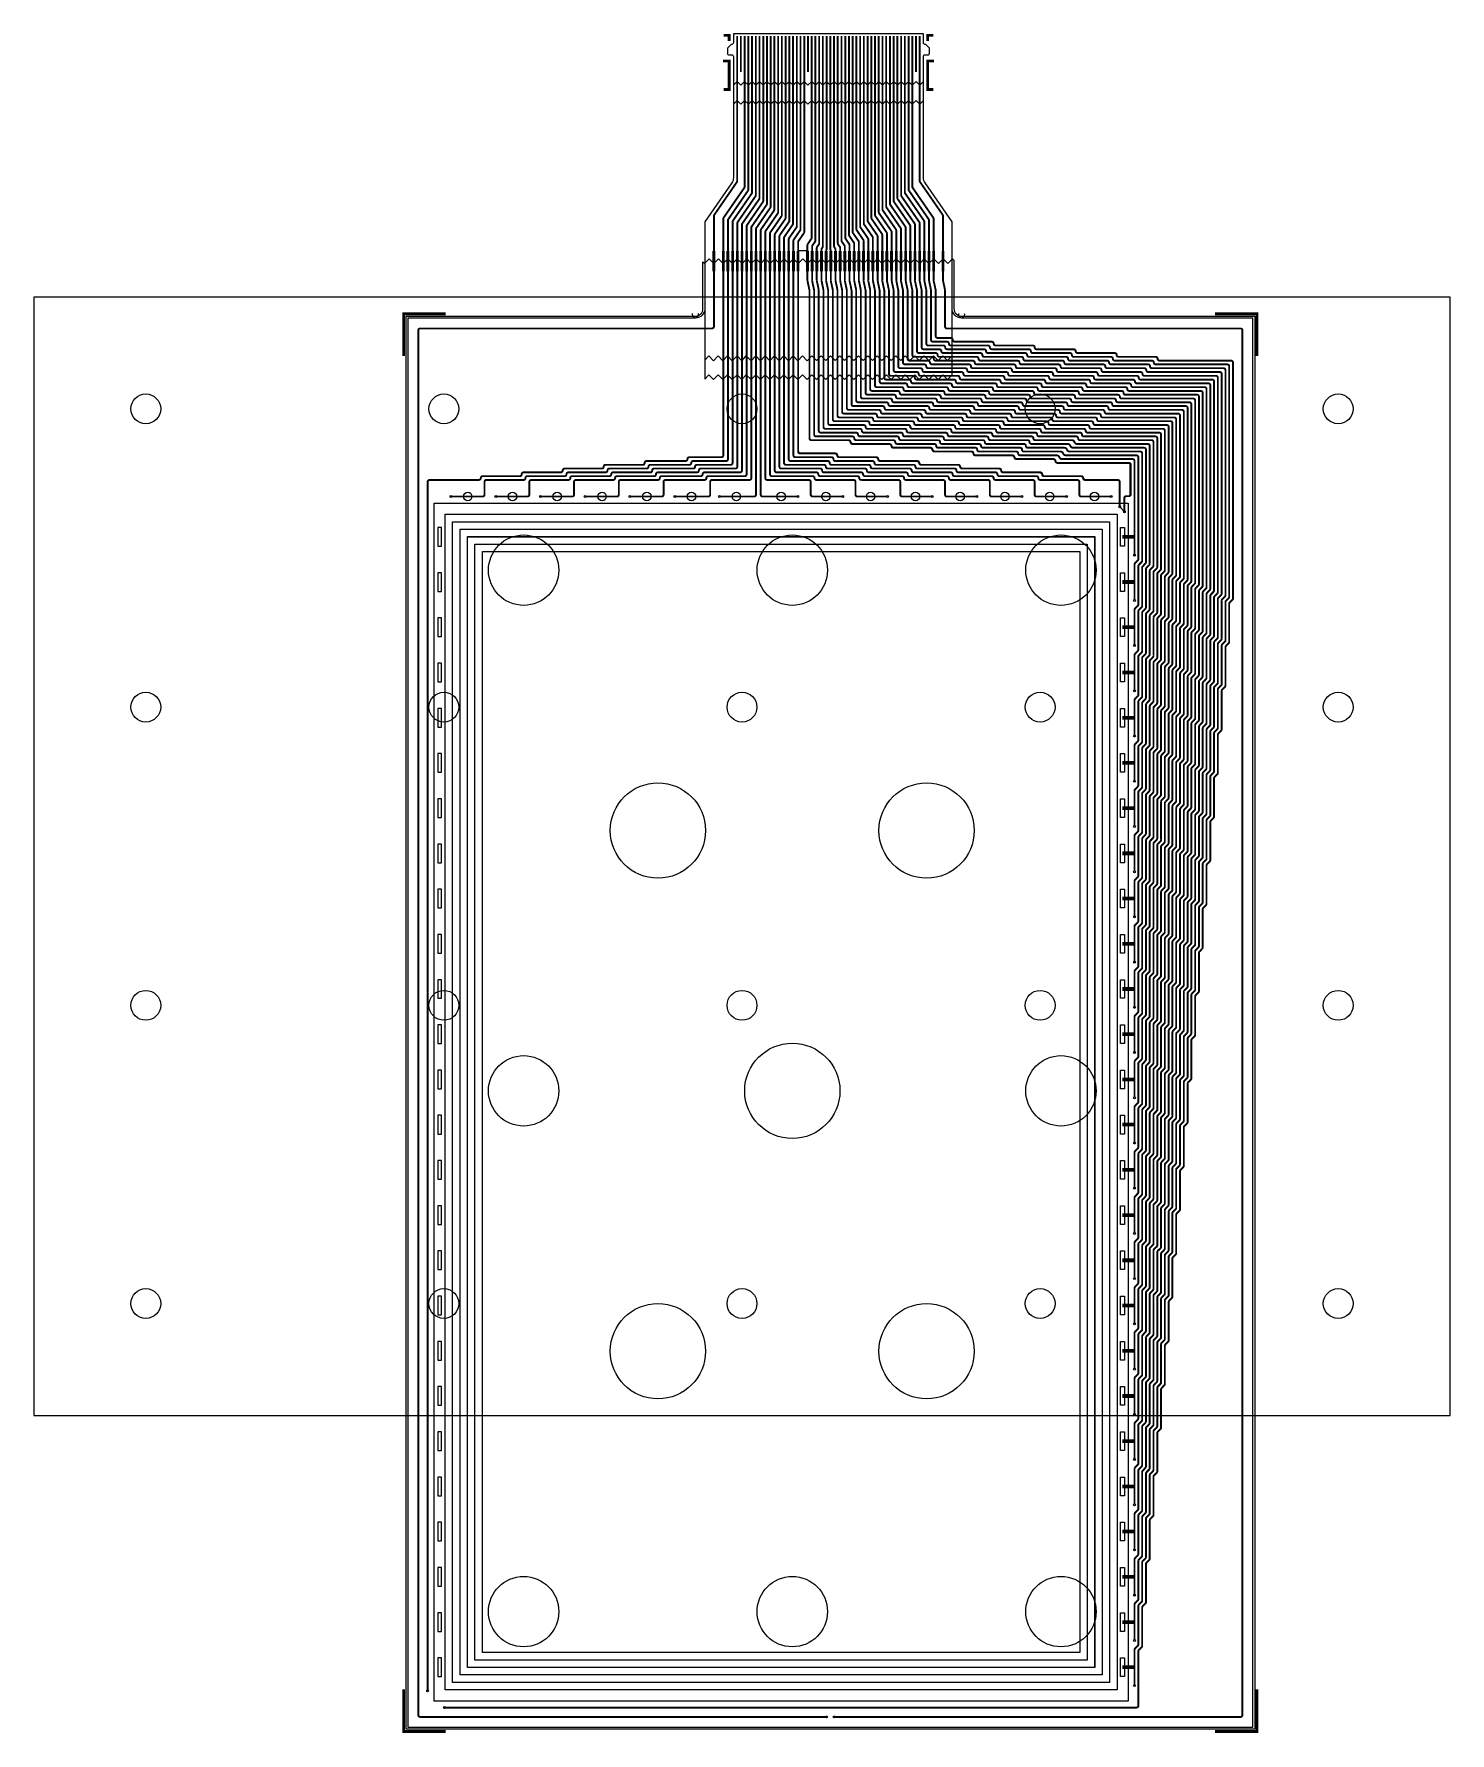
# Model space of a CAD drawing. Header units: millimetres. Extents: x 56 to 246, y -259 to -31.
import ezdxf

# ---------------------------------------------------------------- set-up
doc = ezdxf.new("R2010")
doc.units = ezdxf.units.MM
doc.header["$MEASUREMENT"] = 0
doc.layers.get('0').update_dxf_attribs({"linetype": 'CONTINUOUS'})
for name, color, linetype in [('16', 5, 'CONTINUOUS'), ('17', 1, 'CONTINUOUS'), ('26', 7, 'CONTINUOUS'), ('9', 5, 'CONTINUOUS'), ('9A', 142, 'CONTINUOUS'), ('9B Barrier', 82, 'CONTINUOUS'), ('ACCURACY_CORE', 114, 'CONTINUOUS'), ('ACCURACY_EDGE', 102, 'CONTINUOUS'), ('ACTIVE_AREA', 50, 'CONTINUOUS'), ('JITTER_CORE', 4, 'CONTINUOUS'), ('JITTER_EDGE', 7, 'CONTINUOUS'), ('LINEARITY_EDGE', 193, 'CONTINUOUS'), ('Robot Base', 6, 'CONTINUOUS'), ('SNR_CORE', 63, 'CONTINUOUS'), ('SNR_EDGE', 115, 'CONTINUOUS'), ('X_NODE_CC', 11, 'CONTINUOUS'), ('Y_NODE_CC', 150, 'CONTINUOUS')]:
    doc.layers.add(name, color=color, linetype=linetype)

# ---------------------------------------------------------------- blocks, each defined once
blk = doc.blocks.new('*U2')
blk.add_circle((0, 0), 2)
blk = doc.blocks.new('*U3')
at = {"color": 0, "linetype": 'ByBlock'}
for p in [(0, 0), (40, 0), (80, 0), (120, 0), (160, 0), (0, -40), (40, -40), (80, -40), (120, -40), (160, -40), (0, -80), (40, -80), (80, -80), (120, -80), (160, -80), (0, -120), (40, -120), (80, -120), (120, -120), (160, -120)]:
    blk.add_blockref('*U2', p, dxfattribs=at)

msp = doc.modelspace()

# ---------------------------------------------------------------- linework, layer by layer
at = {"layer": '16'}
msp.add_lwpolyline([(181.32, -68.19, -0.415478), (180.96, -68.81, -0.414214), (179.69, -67.54), (179.69, -55.91), (176.08, -50.69, -0.152296), (175.85, -49.97), (175.85, -33.71, -0.414214), (176.05, -33.51), (176.45, -33.51, 0.414214), (176.65, -33.31), (176.65, -32.61), (176.15, -32.11), (176.05, -32.11, -0.414214), (175.85, -31.91), (175.85, -30.71), (150.35, -30.71), (150.35, -31.91, -0.414214), (150.15, -32.11), (150.05, -32.11), (149.55, -32.61), (149.55, -33.31, 0.414214), (149.75, -33.51), (150.15, -33.51, -0.414214), (150.35, -33.71), (150.35, -49.97, -0.152296), (150.13, -50.69), (146.52, -55.91), (146.52, -67.54, -0.414214), (145.25, -68.81, -0.415478), (144.88, -68.19)], format="xyb", dxfattribs=at)
at = {"layer": '17', "const_width": 0.254}
for points in [[(162.85, -256.45), (108.32, -256.45, -0.414214), (108.07, -256.19), (108.07, -70.46, -0.414214), (108.32, -70.21), (147.48, -70.21, 0.414214), (147.73, -69.95), (147.73, -55.11, -0.152296), (147.78, -54.97), (150.81, -50.58, 0.152296), (150.85, -50.44), (150.85, -30.97)], [(109.32, -252.95), (109.32, -90.78, -0.414214), (109.58, -90.53), (116.19, -90.53, 0.414214), (116.45, -90.27), (116.45, -90.27, -0.414214), (116.7, -90.02), (121.69, -90.02, 0.414214), (121.94, -89.77), (121.94, -89.77, -0.414214), (122.2, -89.51), (127.19, -89.51, 0.414214), (127.44, -89.26), (127.44, -89.26, -0.414214), (127.7, -89), (132.69, -89, 0.414214), (132.94, -88.75), (132.94, -88.75, -0.414214), (133.2, -88.5), (138.19, -88.5, 0.414214), (138.44, -88.24), (138.44, -88.24, -0.414214), (138.69, -87.99), (143.93, -87.99, 0.414214), (144.18, -87.73), (144.18, -87.73, -0.414214), (144.44, -87.48), (148.73, -87.48, 0.414214), (148.99, -87.23), (148.99, -55.5, -0.152296), (149.03, -55.36), (151.81, -51.34, 0.152296), (151.85, -51.2), (151.85, -30.97)], [(111.57, -255.19), (204.43, -255.19, 0.414214), (204.68, -254.94), (204.68, -247.64, -0.198912), (204.76, -247.46), (205.12, -247.1, 0.198912), (205.19, -246.92), (205.19, -241.78, -0.198912), (205.27, -241.6), (205.62, -241.25, 0.198912), (205.7, -241.07), (205.7, -235.93, -0.198912), (205.77, -235.75), (206.13, -235.39, 0.198912), (206.21, -235.21), (206.21, -230.07, -0.198912), (206.28, -229.89), (206.64, -229.54, 0.198912), (206.71, -229.36), (206.71, -224.22, -0.198912), (206.79, -224.04), (207.15, -223.68, 0.198912), (207.22, -223.5), (207.22, -218.37, -0.198912), (207.3, -218.19), (207.66, -217.83, 0.198912), (207.73, -217.65), (207.73, -212.51, -0.198912), (207.81, -212.33), (208.16, -211.97, 0.198912), (208.24, -211.79), (208.24, -206.66, -0.198912), (208.31, -206.48), (208.67, -206.12, 0.198912), (208.75, -205.94), (208.75, -200.8, -0.198912), (208.82, -200.62), (209.18, -200.26, 0.198912), (209.25, -200.08), (209.25, -194.95, -0.198912), (209.33, -194.77), (209.69, -194.41, 0.198912), (209.76, -194.23), (209.76, -189.09, -0.198912), (209.84, -188.91), (210.2, -188.55, 0.198912), (210.27, -188.37), (210.27, -183.24, -0.198912), (210.35, -183.06), (210.7, -182.7, 0.198912), (210.78, -182.52), (210.78, -177.38, -0.198912), (210.85, -177.2), (211.21, -176.84, 0.198912), (211.29, -176.66), (211.29, -171.53, -0.198912), (211.36, -171.35), (211.72, -170.99, 0.198912), (211.79, -170.81), (211.79, -165.67, -0.198912), (211.87, -165.49), (212.23, -165.13, 0.198912), (212.3, -164.95), (212.3, -159.82, -0.198912), (212.38, -159.64), (212.74, -159.28, 0.198912), (212.81, -159.1), (212.81, -153.96, -0.198912), (212.89, -153.78), (213.24, -153.42, 0.198912), (213.32, -153.24), (213.32, -148.11, -0.198912), (213.39, -147.93), (213.75, -147.57, 0.198912), (213.83, -147.39), (213.83, -142.25, -0.198912), (213.9, -142.07), (214.26, -141.71, 0.198912), (214.33, -141.54), (214.33, -136.4, -0.198912), (214.41, -136.22), (214.77, -135.86, 0.198912), (214.84, -135.68), (214.84, -130.54, -0.198912), (214.92, -130.36), (215.28, -130.01, 0.198912), (215.35, -129.83), (215.35, -124.69, -0.198912), (215.43, -124.51), (215.78, -124.15, 0.198912), (215.86, -123.97), (215.86, -118.83, -0.198912), (215.93, -118.66), (216.29, -118.3, 0.198912), (216.37, -118.12), (216.37, -112.98, -0.198912), (216.44, -112.8), (216.8, -112.44, 0.198912), (216.87, -112.26), (216.87, -107.13, -0.198912), (216.95, -106.95), (217.31, -106.59, 0.198912), (217.38, -106.41), (217.38, -74.78, 0.414214), (217.13, -74.53), (207.52, -74.53, -0.414214), (207.27, -74.27), (207.27, -74.27, 0.414214), (207.01, -74.02), (202.02, -74.02, -0.414214), (201.77, -73.76), (201.77, -73.76, 0.414214), (201.51, -73.51), (196.52, -73.51, -0.414214), (196.27, -73.26), (196.27, -73.26, 0.414214), (196.01, -73), (191.02, -73, -0.414214), (190.77, -72.75), (190.77, -72.75, 0.414214), (190.52, -72.49), (185.52, -72.49, -0.414214), (185.27, -72.24), (185.27, -72.24, 0.414214), (185.02, -71.99), (180.03, -71.99, -0.414214), (179.77, -71.73), (179.77, -71.73, 0.414214), (179.52, -71.48), (177.74, -71.48, -0.414214), (177.49, -71.22), (177.49, -65.09, 0.052274), (177.48, -65.04), (177.22, -63.82, -0.052274), (177.22, -63.77), (177.22, -55.5, 0.152296), (177.17, -55.36), (174.4, -51.34, -0.152296), (174.35, -51.2), (174.35, -30.97)], [(152.35, -30.97), (152.35, -51.58, -0.152296), (152.31, -51.72), (149.66, -55.56, 0.152296), (149.61, -55.7), (149.61, -87.73, -0.414214), (149.36, -87.99), (144.94, -87.99, 0.414214), (144.69, -88.24), (144.69, -88.24, -0.414214), (144.44, -88.5), (139.2, -88.5, 0.414214), (138.95, -88.75), (138.95, -88.75, -0.414214), (138.69, -89), (133.7, -89, 0.414214), (133.45, -89.26), (133.45, -89.26, -0.414214), (133.2, -89.51), (128.2, -89.51, 0.414214), (127.95, -89.77), (127.95, -89.77, -0.414214), (127.7, -90.02), (122.71, -90.02, 0.414214), (122.45, -90.27), (122.45, -90.27, -0.414214), (122.2, -90.53), (117.21, -90.53, 0.414214), (116.95, -90.78), (116.95, -92.5, -0.414214), (116.7, -92.75), (112.45, -92.75)], [(152.85, -30.97), (152.85, -51.96, -0.152296), (152.81, -52.1), (150.29, -55.75, 0.152296), (150.24, -55.89), (150.24, -88.24, -0.414214), (149.99, -88.5), (145.45, -88.5, 0.414214), (145.2, -88.75), (145.2, -88.75, -0.414214), (144.94, -89), (139.71, -89, 0.414214), (139.46, -89.26), (139.46, -89.26, -0.414214), (139.2, -89.51), (134.21, -89.51, 0.414214), (133.96, -89.77), (133.96, -89.77, -0.414214), (133.7, -90.02), (128.71, -90.02, 0.414214), (128.46, -90.27), (128.46, -90.27, -0.414214), (128.2, -90.53), (123.21, -90.53, 0.414214), (122.96, -90.78), (122.96, -92.5, -0.414214), (122.71, -92.75), (118.45, -92.75)], [(153.35, -30.97), (153.35, -52.34, -0.152296), (153.31, -52.48), (150.91, -55.95, 0.152296), (150.87, -56.09), (150.87, -88.75, -0.414214), (150.62, -89), (145.96, -89, 0.414214), (145.71, -89.26), (145.71, -89.26, -0.414214), (145.45, -89.51), (140.22, -89.51, 0.414214), (139.96, -89.77), (139.96, -89.77, -0.414214), (139.71, -90.02), (134.72, -90.02, 0.414214), (134.47, -90.27), (134.47, -90.27, -0.414214), (134.21, -90.53), (129.22, -90.53, 0.414214), (128.97, -90.78), (128.97, -92.5, -0.414214), (128.71, -92.75), (124.46, -92.75)], [(153.85, -30.97), (153.85, -52.72, -0.152296), (153.81, -52.86), (151.54, -56.14, 0.152296), (151.5, -56.29), (151.5, -89.26, -0.414214), (151.24, -89.51), (146.47, -89.51, 0.414214), (146.21, -89.77), (146.21, -89.77, -0.414214), (145.96, -90.02), (140.73, -90.02, 0.414214), (140.47, -90.27), (140.47, -90.27, -0.414214), (140.22, -90.53), (135.23, -90.53, 0.414214), (134.97, -90.78), (134.97, -92.5, -0.414214), (134.72, -92.75), (130.47, -92.75)], [(154.35, -30.97), (154.35, -53.1, -0.152296), (154.31, -53.24), (152.17, -56.34, 0.152296), (152.12, -56.48), (152.12, -89.77, -0.414214), (151.87, -90.02), (146.98, -90.02, 0.414214), (146.72, -90.27), (146.72, -90.27, -0.414214), (146.47, -90.53), (141.23, -90.53, 0.414214), (140.98, -90.78), (140.98, -92.5, -0.414214), (140.73, -92.75), (136.47, -92.75)], [(154.85, -30.97), (154.85, -53.48, -0.152296), (154.81, -53.62), (152.8, -56.54, 0.152296), (152.75, -56.68), (152.75, -90.27, -0.414214), (152.5, -90.53), (147.48, -90.53, 0.414214), (147.23, -90.78), (147.23, -92.5, -0.414214), (146.98, -92.75), (142.48, -92.75)], [(155.35, -30.97), (155.35, -53.86, -0.152296), (155.31, -54), (153.42, -56.73, 0.152296), (153.38, -56.87), (153.38, -92.5, -0.414214), (153.12, -92.75), (148.49, -92.75)], [(159, -92.75), (154.26, -92.75, -0.414214), (154.01, -92.5), (154.01, -57.07, -0.152296), (154.05, -56.93), (155.81, -54.38, 0.152296), (155.85, -54.24), (155.85, -30.97)], [(165.01, -92.75), (160.98, -92.75, -0.414214), (160.72, -92.5), (160.72, -90.78, 0.414214), (160.47, -90.53), (154.89, -90.53, -0.414214), (154.63, -90.27), (154.63, -57.26, -0.152296), (154.68, -57.12), (156.31, -54.76, 0.152296), (156.35, -54.62), (156.35, -30.97)], [(171.01, -92.75), (166.98, -92.75, -0.414214), (166.73, -92.5), (166.73, -90.78, 0.414214), (166.47, -90.53), (161.48, -90.53, -0.414214), (161.23, -90.27), (161.23, -90.27, 0.414214), (160.98, -90.02), (155.51, -90.02, -0.414214), (155.26, -89.77), (155.26, -57.46, -0.152296), (155.3, -57.32), (156.81, -55.14, 0.152296), (156.85, -55), (156.85, -30.97)], [(177.02, -92.75), (172.99, -92.75, -0.414214), (172.74, -92.5), (172.74, -90.78, 0.414214), (172.48, -90.53), (167.49, -90.53, -0.414214), (167.24, -90.27), (167.24, -90.27, 0.414214), (166.98, -90.02), (161.99, -90.02, -0.414214), (161.74, -89.77), (161.74, -89.77, 0.414214), (161.48, -89.51), (156.14, -89.51, -0.414214), (155.89, -89.26), (155.89, -57.66, -0.152296), (155.93, -57.51), (157.31, -55.52, 0.152296), (157.35, -55.38), (157.35, -30.97)], [(183.03, -92.75), (179, -92.75, -0.414214), (178.74, -92.5), (178.74, -90.78, 0.414214), (178.49, -90.53), (173.5, -90.53, -0.414214), (173.24, -90.27), (173.24, -90.27, 0.414214), (172.99, -90.02), (168, -90.02, -0.414214), (167.74, -89.77), (167.74, -89.77, 0.414214), (167.49, -89.51), (162.5, -89.51, -0.414214), (162.25, -89.26), (162.25, -89.26, 0.414214), (161.99, -89), (156.77, -89, -0.414214), (156.52, -88.75), (156.52, -57.85, -0.152296), (156.56, -57.71), (157.81, -55.9, 0.152296), (157.85, -55.76), (157.85, -30.97)], [(189.04, -92.75), (185, -92.75, -0.414214), (184.75, -92.5), (184.75, -90.78, 0.414214), (184.5, -90.53), (179.5, -90.53, -0.414214), (179.25, -90.27), (179.25, -90.27, 0.414214), (179, -90.02), (174.01, -90.02, -0.414214), (173.75, -89.77), (173.75, -89.77, 0.414214), (173.5, -89.51), (168.51, -89.51, -0.414214), (168.25, -89.26), (168.25, -89.26, 0.414214), (168, -89), (163.01, -89, -0.414214), (162.75, -88.75), (162.75, -88.75, 0.414214), (162.5, -88.5), (157.4, -88.5, -0.414214), (157.14, -88.24), (157.14, -58.05, -0.152296), (157.19, -57.91), (158.31, -56.28, 0.152296), (158.35, -56.14), (158.35, -30.97)], [(195.04, -92.75), (191.01, -92.75, -0.414214), (190.76, -92.5), (190.76, -90.78, 0.414214), (190.5, -90.53), (185.51, -90.53, -0.414214), (185.26, -90.27), (185.26, -90.27, 0.414214), (185, -90.02), (180.01, -90.02, -0.414214), (179.76, -89.77), (179.76, -89.77, 0.414214), (179.5, -89.51), (174.51, -89.51, -0.414214), (174.26, -89.26), (174.26, -89.26, 0.414214), (174.01, -89), (169.01, -89, -0.414214), (168.76, -88.75), (168.76, -88.75, 0.414214), (168.51, -88.5), (163.52, -88.5, -0.414214), (163.26, -88.24), (163.26, -88.24, 0.414214), (163.01, -87.99), (158.02, -87.99, -0.414214), (157.77, -87.73), (157.77, -58.24, -0.152296), (157.81, -58.1), (158.81, -56.66, 0.152296), (158.85, -56.52), (158.85, -30.97)], [(201.05, -92.75), (197.02, -92.75, -0.414214), (196.76, -92.5), (196.76, -90.78, 0.414214), (196.51, -90.53), (191.52, -90.53, -0.414214), (191.26, -90.27), (191.26, -90.27, 0.414214), (191.01, -90.02), (186.02, -90.02, -0.414214), (185.77, -89.77), (185.77, -89.77, 0.414214), (185.51, -89.51), (180.52, -89.51, -0.414214), (180.27, -89.26), (180.27, -89.26, 0.414214), (180.01, -89), (175.02, -89, -0.414214), (174.77, -88.75), (174.77, -88.75, 0.414214), (174.51, -88.5), (169.52, -88.5, -0.414214), (169.27, -88.24), (169.27, -88.24, 0.414214), (169.01, -87.99), (164.02, -87.99, -0.414214), (163.77, -87.73), (163.77, -87.73, 0.414214), (163.52, -87.48), (158.65, -87.48, -0.414214), (158.4, -87.23), (158.4, -58.44, -0.152296), (158.44, -58.3), (159.31, -57.04, 0.152296), (159.35, -56.9), (159.35, -30.97)], [(202.18, -94.13), (202.18, -90.78, 0.414214), (201.93, -90.53), (197.53, -90.53, -0.414214), (197.27, -90.27), (197.27, -90.27, 0.414214), (197.02, -90.02), (192.03, -90.02, -0.414214), (191.77, -89.77), (191.77, -89.77, 0.414214), (191.52, -89.51), (186.53, -89.51, -0.414214), (186.27, -89.26), (186.27, -89.26, 0.414214), (186.02, -89), (181.03, -89, -0.414214), (180.77, -88.75), (180.77, -88.75, 0.414214), (180.52, -88.5), (175.53, -88.5, -0.414214), (175.28, -88.24), (175.28, -88.24, 0.414214), (175.02, -87.99), (170.03, -87.99, -0.414214), (169.78, -87.73), (169.78, -87.73, 0.414214), (169.52, -87.48), (164.53, -87.48, -0.414214), (164.28, -87.23), (164.28, -87.23, 0.414214), (164.02, -86.97), (159.28, -86.97, -0.414214), (159.03, -86.72), (159.03, -58.63, -0.152296), (159.07, -58.49), (159.81, -57.42, 0.152296), (159.85, -57.28), (159.85, -30.97)], [(202.8, -94.82), (202.8, -92.95, -0.414214), (203.05, -92.7), (203.41, -92.7, 0.414214), (203.67, -92.45), (203.67, -88.5, 0.414214), (203.41, -88.24), (193.82, -88.24, -0.414214), (193.56, -87.99, 0.414214), (193.31, -87.73), (188.31, -87.73, -0.414214), (188.05, -87.48), (188.05, -87.48, 0.414214), (187.8, -87.23), (182.81, -87.23, -0.414214), (182.55, -86.97), (182.55, -86.97, 0.414214), (182.3, -86.72), (177.31, -86.72, -0.414214), (177.05, -86.46), (177.05, -86.46, 0.414214), (176.8, -86.21), (171.81, -86.21, -0.414214), (171.55, -85.96), (171.55, -85.96, 0.414214), (171.3, -85.7), (166.31, -85.7, -0.414214), (166.06, -85.45), (166.06, -85.45, 0.414214), (165.8, -85.19), (160.8, -85.19, -0.414214), (160.55, -84.94), (160.55, -65.09, 0.052274), (160.54, -65.04), (160.29, -63.82, -0.052274), (160.28, -63.77), (160.28, -59.02, -0.152296), (160.32, -58.88), (160.81, -58.18, 0.152296), (160.85, -58.04), (160.85, -30.97)], [(204.17, -100.62), (204.17, -87.99, 0.414214), (203.92, -87.73), (194.44, -87.73, -0.317837), (194.08, -87.48, 0.317837), (193.72, -87.23), (188.81, -87.23, -0.414214), (188.56, -86.97), (188.56, -86.97, 0.414214), (188.31, -86.72), (183.31, -86.72, -0.414214), (183.06, -86.46), (183.06, -86.46, 0.414214), (182.81, -86.21), (177.82, -86.21, -0.414214), (177.56, -85.96), (177.56, -85.96, 0.414214), (177.31, -85.7), (172.32, -85.7, -0.414214), (172.06, -85.45), (172.06, -85.45, 0.414214), (171.81, -85.19), (166.82, -85.19, -0.414214), (166.56, -84.94), (166.56, -84.94, 0.414214), (166.31, -84.69), (161.43, -84.69, -0.414214), (161.18, -84.43), (161.18, -65.09, 0.052274), (161.17, -65.04), (160.91, -63.82, -0.052274), (160.91, -63.77), (160.91, -59.22, -0.152296), (160.95, -59.08), (161.31, -58.56, 0.152296), (161.35, -58.42), (161.35, -30.97)], [(161.85, -30.97), (161.85, -58.8, -0.152296), (161.81, -58.94), (161.58, -59.27, 0.152296), (161.53, -59.42), (161.53, -63.77, 0.052274), (161.54, -63.82), (161.8, -65.04, -0.052274), (161.8, -65.09), (161.8, -83.92, 0.414214), (162.06, -84.18), (166.82, -84.18, -0.414214), (167.07, -84.43), (167.07, -84.43, 0.414214), (167.33, -84.69), (172.32, -84.69, -0.414214), (172.57, -84.94), (172.57, -84.94, 0.414214), (172.82, -85.19), (177.82, -85.19, -0.414214), (178.07, -85.45), (178.07, -85.45, 0.414214), (178.32, -85.7), (183.31, -85.7, -0.414214), (183.57, -85.96), (183.57, -85.96, 0.414214), (183.82, -86.21), (188.81, -86.21, -0.414214), (189.07, -86.46), (189.07, -86.46, 0.414214), (189.32, -86.72), (194.23, -86.72, -0.317837), (194.59, -86.97, 0.317837), (194.95, -87.23), (204.43, -87.23, -0.414214), (204.68, -87.48), (204.68, -101.15, -0.198912), (204.61, -101.33), (204.25, -101.69, 0.198912), (204.17, -101.86), (204.17, -106.69)], [(204.17, -112.75), (204.17, -107.93, -0.198912), (204.25, -107.75), (204.61, -107.39, 0.198912), (204.68, -107.21), (204.68, -102.08, -0.198912), (204.76, -101.9), (205.12, -101.54, 0.198912), (205.19, -101.36), (205.19, -86.97, 0.414214), (204.94, -86.72), (195.46, -86.72, -0.317837), (195.1, -86.46, 0.317837), (194.74, -86.21), (189.83, -86.21, -0.414214), (189.58, -85.96), (189.58, -85.96, 0.414214), (189.32, -85.7), (184.33, -85.7, -0.414214), (184.08, -85.45), (184.08, -85.45, 0.414214), (183.82, -85.19), (178.83, -85.19, -0.414214), (178.58, -84.94), (178.58, -84.94, 0.414214), (178.32, -84.69), (173.33, -84.69, -0.414214), (173.08, -84.43), (173.08, -84.43, 0.414214), (172.82, -84.18), (167.83, -84.18, -0.414214), (167.58, -83.92), (167.58, -83.92, 0.414214), (167.33, -83.67), (162.69, -83.67, -0.414214), (162.43, -83.42), (162.43, -65.09, 0.052274), (162.43, -65.04), (162.17, -63.82, -0.052274), (162.16, -63.77), (162.16, -59.61, -0.152296), (162.21, -59.47), (162.31, -59.32, 0.152296), (162.35, -59.18), (162.35, -30.97)], [(162.85, -30.97), (162.85, -59.56, -0.128349), (162.82, -59.69, 0.128349), (162.79, -59.81), (162.79, -63.77, 0.052274), (162.79, -63.82), (163.05, -65.04, -0.052274), (163.06, -65.09), (163.06, -82.91, 0.414214), (163.31, -83.16), (167.83, -83.16, -0.414214), (168.09, -83.42), (168.09, -83.42, 0.414214), (168.34, -83.67), (173.33, -83.67, -0.414214), (173.59, -83.92), (173.59, -83.92, 0.414214), (173.84, -84.18), (178.83, -84.18, -0.414214), (179.09, -84.43), (179.09, -84.43, 0.414214), (179.34, -84.69), (184.33, -84.69, -0.414214), (184.58, -84.94), (184.58, -84.94, 0.414214), (184.84, -85.19), (189.83, -85.19, -0.414214), (190.08, -85.45), (190.08, -85.45, 0.414214), (190.34, -85.7), (195.2, -85.7, -0.317837), (195.56, -85.96, 0.317837), (195.92, -86.21), (205.44, -86.21, -0.414214), (205.7, -86.46), (205.7, -101.57, -0.198912), (205.62, -101.75), (205.27, -102.11, 0.198912), (205.19, -102.29), (205.19, -107.42, -0.198912), (205.12, -107.6), (204.76, -107.96, 0.198912), (204.68, -108.14), (204.68, -113.28, -0.198912), (204.61, -113.46), (204.25, -113.82, 0.198912), (204.17, -114), (204.17, -118.82)], [(204.17, -124.88), (204.17, -120.06, -0.198912), (204.25, -119.88), (204.61, -119.52, 0.198912), (204.68, -119.34), (204.68, -114.21, -0.198912), (204.76, -114.03), (205.12, -113.67, 0.198912), (205.19, -113.49), (205.19, -108.35, -0.198912), (205.27, -108.17), (205.62, -107.81, 0.198912), (205.7, -107.63), (205.7, -102.5, -0.198912), (205.77, -102.32), (206.13, -101.96, 0.198912), (206.21, -101.78), (206.21, -85.96, 0.414214), (205.95, -85.7), (196.47, -85.7, -0.317837), (196.11, -85.45, 0.317837), (195.75, -85.19), (190.85, -85.19, -0.414214), (190.59, -84.94), (190.59, -84.94, 0.414214), (190.34, -84.69), (185.35, -84.69, -0.414214), (185.09, -84.43), (185.09, -84.43, 0.414214), (184.84, -84.18), (179.85, -84.18, -0.414214), (179.59, -83.92), (179.59, -83.92, 0.414214), (179.34, -83.67), (174.35, -83.67, -0.414214), (174.09, -83.42), (174.09, -83.42, 0.414214), (173.84, -83.16), (168.85, -83.16, -0.414214), (168.6, -82.91), (168.6, -82.91, 0.414214), (168.34, -82.65), (163.94, -82.65, -0.414214), (163.69, -82.4), (163.69, -65.09, 0.052274), (163.68, -65.04), (163.42, -63.82, -0.052274), (163.42, -63.77), (163.42, -59.81, 0.128349), (163.38, -59.69, -0.128349), (163.35, -59.56), (163.35, -30.97)], [(163.85, -30.97), (163.85, -59.18, 0.152296), (163.9, -59.32), (164, -59.47, -0.152296), (164.04, -59.61), (164.04, -63.77, 0.052274), (164.05, -63.82), (164.31, -65.04, -0.052274), (164.31, -65.09), (164.31, -81.89, 0.414214), (164.57, -82.15), (168.85, -82.15, -0.414214), (169.1, -82.4), (169.1, -82.4, 0.414214), (169.36, -82.65), (174.35, -82.65, -0.414214), (174.6, -82.91), (174.6, -82.91, 0.414214), (174.86, -83.16), (179.85, -83.16, -0.414214), (180.1, -83.42), (180.1, -83.42, 0.414214), (180.36, -83.67), (185.35, -83.67, -0.414214), (185.6, -83.92), (185.6, -83.92, 0.414214), (185.85, -84.18), (190.85, -84.18, -0.414214), (191.1, -84.43), (191.1, -84.43, 0.414214), (191.35, -84.69), (196.34, -84.69, -0.414214), (196.6, -84.94), (196.6, -84.94, 0.414214), (196.85, -85.19), (206.46, -85.19, -0.414214), (206.71, -85.45), (206.71, -101.99, -0.198912), (206.64, -102.17), (206.28, -102.53, 0.198912), (206.21, -102.71), (206.21, -107.84, -0.198912), (206.13, -108.02), (205.77, -108.38, 0.198912), (205.7, -108.56), (205.7, -113.7, -0.198912), (205.62, -113.88), (205.27, -114.24, 0.198912), (205.19, -114.42), (205.19, -119.55, -0.198912), (205.12, -119.73), (204.76, -120.09, 0.198912), (204.68, -120.27), (204.68, -125.41, -0.198912), (204.61, -125.59), (204.25, -125.95, 0.198912), (204.17, -126.13), (204.17, -130.95)], [(175.35, -30.97), (175.35, -50.44, 0.152296), (175.4, -50.58), (178.43, -54.97, -0.152296), (178.47, -55.11), (178.47, -63.77, 0.052274), (178.48, -63.83), (178.74, -65.04, -0.052274), (178.74, -65.1), (178.74, -69.95, 0.414214), (179, -70.21), (218.38, -70.21, -0.414214), (218.64, -70.46), (218.64, -256.19, -0.414214), (218.38, -256.45), (163.85, -256.45)], [(204.17, -137.01), (204.17, -132.19, -0.198912), (204.25, -132.01), (204.61, -131.65, 0.198912), (204.68, -131.47), (204.68, -126.34, -0.198912), (204.76, -126.16), (205.12, -125.8, 0.198912), (205.19, -125.62), (205.19, -120.48, -0.198912), (205.27, -120.3), (205.62, -119.94, 0.198912), (205.7, -119.76), (205.7, -114.63, -0.198912), (205.77, -114.45), (206.13, -114.09, 0.198912), (206.21, -113.91), (206.21, -108.77, -0.198912), (206.28, -108.59), (206.64, -108.23, 0.198912), (206.71, -108.05), (206.71, -102.92, -0.198912), (206.79, -102.74), (207.15, -102.38, 0.198912), (207.22, -102.2), (207.22, -84.94, 0.414214), (206.97, -84.69), (197.36, -84.69, -0.414214), (197.11, -84.43), (197.11, -84.43, 0.414214), (196.85, -84.18), (191.86, -84.18, -0.414214), (191.61, -83.92), (191.61, -83.92, 0.414214), (191.35, -83.67), (186.36, -83.67, -0.414214), (186.11, -83.42), (186.11, -83.42, 0.414214), (185.85, -83.16), (180.86, -83.16, -0.414214), (180.61, -82.91), (180.61, -82.91, 0.414214), (180.36, -82.65), (175.36, -82.65, -0.414214), (175.11, -82.4), (175.11, -82.4, 0.414214), (174.86, -82.15), (169.87, -82.15, -0.414214), (169.61, -81.89), (169.61, -81.89, 0.414214), (169.36, -81.64), (165.19, -81.64, -0.414214), (164.94, -81.38), (164.94, -65.09, 0.052274), (164.93, -65.04), (164.68, -63.82, -0.052274), (164.67, -63.77), (164.67, -59.42, 0.152296), (164.63, -59.27), (164.4, -58.94, -0.152296), (164.35, -58.8), (164.35, -30.97)], [(164.85, -30.97), (164.85, -58.42, 0.152296), (164.9, -58.56), (165.25, -59.08, -0.152296), (165.3, -59.22), (165.3, -63.77, 0.052274), (165.3, -63.82), (165.56, -65.04, -0.052274), (165.57, -65.09), (165.57, -80.88, 0.414214), (165.82, -81.13), (169.87, -81.13, -0.414214), (170.12, -81.38), (170.12, -81.38, 0.414214), (170.37, -81.64), (175.36, -81.64, -0.414214), (175.62, -81.89), (175.62, -81.89, 0.414214), (175.87, -82.15), (180.86, -82.15, -0.414214), (181.12, -82.4), (181.12, -82.4, 0.414214), (181.37, -82.65), (186.36, -82.65, -0.414214), (186.62, -82.91), (186.62, -82.91, 0.414214), (186.87, -83.16), (191.86, -83.16, -0.414214), (192.12, -83.42), (192.12, -83.42, 0.414214), (192.37, -83.67), (197.36, -83.67, -0.414214), (197.61, -83.92), (197.61, -83.92, 0.414214), (197.87, -84.18), (207.48, -84.18, -0.414214), (207.73, -84.43), (207.73, -102.41, -0.198912), (207.66, -102.59), (207.3, -102.95, 0.198912), (207.22, -103.13), (207.22, -108.26, -0.198912), (207.15, -108.44), (206.79, -108.8, 0.198912), (206.71, -108.98), (206.71, -114.12, -0.198912), (206.64, -114.3), (206.28, -114.66, 0.198912), (206.21, -114.84), (206.21, -119.97, -0.198912), (206.13, -120.15), (205.77, -120.51, 0.198912), (205.7, -120.69), (205.7, -125.83, -0.198912), (205.62, -126.01), (205.27, -126.37, 0.198912), (205.19, -126.55), (205.19, -131.68, -0.198912), (205.12, -131.86), (204.76, -132.22, 0.198912), (204.68, -132.4), (204.68, -137.54, -0.198912), (204.61, -137.72), (204.25, -138.08, 0.198912), (204.17, -138.26), (204.17, -143.08)], [(204.17, -149.14), (204.17, -144.32, -0.198912), (204.25, -144.14), (204.61, -143.78, 0.198912), (204.68, -143.6), (204.68, -138.47, -0.198912), (204.76, -138.29), (205.12, -137.93, 0.198912), (205.19, -137.75), (205.19, -132.61, -0.198912), (205.27, -132.43), (205.62, -132.07, 0.198912), (205.7, -131.89), (205.7, -126.76, -0.198912), (205.77, -126.58), (206.13, -126.22, 0.198912), (206.21, -126.04), (206.21, -120.9, -0.198912), (206.28, -120.72), (206.64, -120.36, 0.198912), (206.71, -120.18), (206.71, -115.05, -0.198912), (206.79, -114.87), (207.15, -114.51, 0.198912), (207.22, -114.33), (207.22, -109.19, -0.198912), (207.3, -109.01), (207.66, -108.65, 0.198912), (207.73, -108.47), (207.73, -103.34, -0.198912), (207.81, -103.16), (208.16, -102.8, 0.198912), (208.24, -102.62), (208.24, -83.92, 0.414214), (207.98, -83.67), (198.38, -83.67, -0.414214), (198.12, -83.42), (198.12, -83.42, 0.414214), (197.87, -83.16), (192.88, -83.16, -0.414214), (192.62, -82.91), (192.62, -82.91, 0.414214), (192.37, -82.65), (187.38, -82.65, -0.414214), (187.12, -82.4), (187.12, -82.4, 0.414214), (186.87, -82.15), (181.88, -82.15, -0.414214), (181.63, -81.89), (181.63, -81.89, 0.414214), (181.37, -81.64), (176.38, -81.64, -0.414214), (176.13, -81.38), (176.13, -81.38, 0.414214), (175.87, -81.13), (170.88, -81.13, -0.414214), (170.63, -80.88), (170.63, -80.88, 0.414214), (170.37, -80.62), (166.45, -80.62, -0.414214), (166.2, -80.37), (166.2, -65.09, 0.052274), (166.19, -65.04), (165.93, -63.82, -0.052274), (165.93, -63.77), (165.93, -59.02, 0.152296), (165.88, -58.88), (165.4, -58.18, -0.152296), (165.35, -58.04), (165.35, -30.97)], [(204.17, -155.21), (204.17, -150.39, -0.198912), (204.25, -150.21), (204.61, -149.85, 0.198912), (204.68, -149.67), (204.68, -144.53, -0.198912), (204.76, -144.35), (205.12, -143.99, 0.198912), (205.19, -143.81), (205.19, -138.68, -0.198912), (205.27, -138.5), (205.62, -138.14, 0.198912), (205.7, -137.96), (205.7, -132.82, -0.198912), (205.77, -132.64), (206.13, -132.28, 0.198912), (206.21, -132.1), (206.21, -126.97, -0.198912), (206.28, -126.79), (206.64, -126.43, 0.198912), (206.71, -126.25), (206.71, -121.11, -0.198912), (206.79, -120.93), (207.15, -120.57, 0.198912), (207.22, -120.39), (207.22, -115.26, -0.198912), (207.3, -115.08), (207.66, -114.72, 0.198912), (207.73, -114.54), (207.73, -109.4, -0.198912), (207.81, -109.22), (208.16, -108.86, 0.198912), (208.24, -108.68), (208.24, -103.55, -0.198912), (208.31, -103.37), (208.67, -103.01, 0.198912), (208.75, -102.83), (208.75, -83.42, 0.414214), (208.49, -83.16), (198.88, -83.16, -0.414214), (198.63, -82.91), (198.63, -82.91, 0.414214), (198.38, -82.65), (193.39, -82.65, -0.414214), (193.13, -82.4), (193.13, -82.4, 0.414214), (192.88, -82.15), (187.89, -82.15, -0.414214), (187.63, -81.89), (187.63, -81.89, 0.414214), (187.38, -81.64), (182.39, -81.64, -0.414214), (182.13, -81.38), (182.13, -81.38, 0.414214), (181.88, -81.13), (176.89, -81.13, -0.414214), (176.63, -80.88), (176.63, -80.88, 0.414214), (176.38, -80.62), (171.39, -80.62, -0.414214), (171.14, -80.37), (171.14, -80.37, 0.414214), (170.88, -80.11), (167.08, -80.11, -0.414214), (166.82, -79.86), (166.82, -65.09, 0.052274), (166.82, -65.04), (166.56, -63.82, -0.052274), (166.55, -63.77), (166.55, -58.83, 0.152296), (166.51, -58.69), (165.9, -57.8, -0.152296), (165.85, -57.66), (165.85, -30.97)], [(204.17, -161.27), (204.17, -156.45, -0.198912), (204.25, -156.27), (204.61, -155.91, 0.198912), (204.68, -155.73), (204.68, -150.6, -0.198912), (204.76, -150.42), (205.12, -150.06, 0.198912), (205.19, -149.88), (205.19, -144.74, -0.198912), (205.27, -144.56), (205.62, -144.2, 0.198912), (205.7, -144.02), (205.7, -138.89, -0.198912), (205.77, -138.71), (206.13, -138.35, 0.198912), (206.21, -138.17), (206.21, -133.03, -0.198912), (206.28, -132.85), (206.64, -132.49, 0.198912), (206.71, -132.31), (206.71, -127.18, -0.198912), (206.79, -127), (207.15, -126.64, 0.198912), (207.22, -126.46), (207.22, -121.32, -0.198912), (207.3, -121.14), (207.66, -120.78, 0.198912), (207.73, -120.6), (207.73, -115.47, -0.198912), (207.81, -115.29), (208.16, -114.93, 0.198912), (208.24, -114.75), (208.24, -109.61, -0.198912), (208.31, -109.43), (208.67, -109.07, 0.198912), (208.75, -108.89), (208.75, -103.76, -0.198912), (208.82, -103.58), (209.18, -103.22, 0.198912), (209.25, -103.04), (209.25, -82.91, 0.414214), (209, -82.65), (199.39, -82.65, -0.414214), (199.14, -82.4), (199.14, -82.4, 0.414214), (198.88, -82.15), (193.89, -82.15, -0.414214), (193.64, -81.89), (193.64, -81.89, 0.414214), (193.39, -81.64), (188.39, -81.64, -0.414214), (188.14, -81.38), (188.14, -81.38, 0.414214), (187.89, -81.13), (182.9, -81.13, -0.414214), (182.64, -80.88), (182.64, -80.88, 0.414214), (182.39, -80.62), (177.4, -80.62, -0.414214), (177.14, -80.37), (177.14, -80.37, 0.414214), (176.89, -80.11), (171.9, -80.11, -0.414214), (171.64, -79.86), (171.64, -79.86, 0.414214), (171.39, -79.61), (167.7, -79.61, -0.414214), (167.45, -79.35), (167.45, -65.1, 0.052274), (167.44, -65.04), (167.19, -63.83, -0.052274), (167.18, -63.77), (167.18, -58.63, 0.152296), (167.14, -58.49), (166.4, -57.42, -0.152296), (166.35, -57.28), (166.35, -30.97)], [(204.17, -167.34), (204.17, -162.52, -0.198912), (204.25, -162.34), (204.61, -161.98, 0.198912), (204.68, -161.8), (204.68, -156.66, -0.198912), (204.76, -156.48), (205.12, -156.12, 0.198912), (205.19, -155.94), (205.19, -150.81, -0.198912), (205.27, -150.63), (205.62, -150.27, 0.198912), (205.7, -150.09), (205.7, -144.95, -0.198912), (205.77, -144.77), (206.13, -144.41, 0.198912), (206.21, -144.23), (206.21, -139.1, -0.198912), (206.28, -138.92), (206.64, -138.56, 0.198912), (206.71, -138.38), (206.71, -133.24, -0.198912), (206.79, -133.06), (207.15, -132.7, 0.198912), (207.22, -132.52), (207.22, -127.39, -0.198912), (207.3, -127.21), (207.66, -126.85, 0.198912), (207.73, -126.67), (207.73, -121.53, -0.198912), (207.81, -121.35), (208.16, -120.99, 0.198912), (208.24, -120.81), (208.24, -115.68, -0.198912), (208.31, -115.5), (208.67, -115.14, 0.198912), (208.75, -114.96), (208.75, -109.82, -0.198912), (208.82, -109.64), (209.18, -109.28, 0.198912), (209.25, -109.11), (209.25, -103.97, -0.198912), (209.33, -103.79), (209.69, -103.43, 0.198912), (209.76, -103.25), (209.76, -82.4, 0.414214), (209.51, -82.15), (199.9, -82.15, -0.414214), (199.65, -81.89), (199.65, -81.89, 0.414214), (199.39, -81.64), (194.4, -81.64, -0.414214), (194.15, -81.38), (194.15, -81.38, 0.414214), (193.89, -81.13), (188.9, -81.13, -0.414214), (188.65, -80.88), (188.65, -80.88, 0.414214), (188.39, -80.62), (183.4, -80.62, -0.414214), (183.15, -80.37), (183.15, -80.37, 0.414214), (182.9, -80.11), (177.9, -80.11, -0.414214), (177.65, -79.86), (177.65, -79.86, 0.414214), (177.4, -79.61), (172.41, -79.61, -0.414214), (172.15, -79.35), (172.15, -79.35, 0.414214), (171.9, -79.1), (168.33, -79.1, -0.414214), (168.08, -78.84), (168.08, -65.09, 0.052274), (168.07, -65.04), (167.81, -63.82, -0.052274), (167.81, -63.77), (167.81, -58.44, 0.152296), (167.76, -58.3), (166.9, -57.04, -0.152296), (166.85, -56.9), (166.85, -30.97)], [(204.17, -173.4), (204.17, -168.58, -0.198912), (204.25, -168.4), (204.61, -168.04, 0.198912), (204.68, -167.86), (204.68, -162.73, -0.198912), (204.76, -162.55), (205.12, -162.19, 0.198912), (205.19, -162.01), (205.19, -156.87, -0.198912), (205.27, -156.69), (205.62, -156.33, 0.198912), (205.7, -156.15), (205.7, -151.02, -0.198912), (205.77, -150.84), (206.13, -150.48, 0.198912), (206.21, -150.3), (206.21, -145.16, -0.198912), (206.28, -144.98), (206.64, -144.62, 0.198912), (206.71, -144.44), (206.71, -139.31, -0.198912), (206.79, -139.13), (207.15, -138.77, 0.198912), (207.22, -138.59), (207.22, -133.45, -0.198912), (207.3, -133.27), (207.66, -132.91, 0.198912), (207.73, -132.73), (207.73, -127.6, -0.198912), (207.81, -127.42), (208.16, -127.06, 0.198912), (208.24, -126.88), (208.24, -121.74, -0.198912), (208.31, -121.56), (208.67, -121.2, 0.198912), (208.75, -121.03), (208.75, -115.89, -0.198912), (208.82, -115.71), (209.18, -115.35, 0.198912), (209.25, -115.17), (209.25, -110.03, -0.198912), (209.33, -109.85), (209.69, -109.5, 0.198912), (209.76, -109.32), (209.76, -104.18, -0.198912), (209.84, -104), (210.2, -103.64, 0.198912), (210.27, -103.46), (210.27, -81.89, 0.414214), (210.02, -81.64), (200.41, -81.64, -0.414214), (200.15, -81.38), (200.15, -81.38, 0.414214), (199.9, -81.13), (194.91, -81.13, -0.414214), (194.66, -80.88), (194.66, -80.88, 0.414214), (194.4, -80.62), (189.41, -80.62, -0.414214), (189.16, -80.37), (189.16, -80.37, 0.414214), (188.9, -80.11), (183.91, -80.11, -0.414214), (183.66, -79.86), (183.66, -79.86, 0.414214), (183.4, -79.61), (178.41, -79.61, -0.414214), (178.16, -79.35), (178.16, -79.35, 0.414214), (177.9, -79.1), (172.91, -79.1, -0.414214), (172.66, -78.84), (172.66, -78.84, 0.414214), (172.41, -78.59), (168.96, -78.59, -0.414214), (168.7, -78.34), (168.7, -65.09, 0.052274), (168.7, -65.04), (168.44, -63.82, -0.052274), (168.44, -63.77), (168.44, -58.24, 0.152296), (168.39, -58.1), (167.4, -56.66, -0.152296), (167.35, -56.52), (167.35, -30.97)], [(204.17, -179.47), (204.17, -174.65, -0.198912), (204.25, -174.47), (204.61, -174.11, 0.198912), (204.68, -173.93), (204.68, -168.79, -0.198912), (204.76, -168.61), (205.12, -168.25, 0.198912), (205.19, -168.07), (205.19, -162.94, -0.198912), (205.27, -162.76), (205.62, -162.4, 0.198912), (205.7, -162.22), (205.7, -157.08, -0.198912), (205.77, -156.9), (206.13, -156.54, 0.198912), (206.21, -156.36), (206.21, -151.23, -0.198912), (206.28, -151.05), (206.64, -150.69, 0.198912), (206.71, -150.51), (206.71, -145.37, -0.198912), (206.79, -145.19), (207.15, -144.83, 0.198912), (207.22, -144.65), (207.22, -139.52, -0.198912), (207.3, -139.34), (207.66, -138.98, 0.198912), (207.73, -138.8), (207.73, -133.66, -0.198912), (207.81, -133.48), (208.16, -133.12, 0.198912), (208.24, -132.95), (208.24, -127.81, -0.198912), (208.31, -127.63), (208.67, -127.27, 0.198912), (208.75, -127.09), (208.75, -121.95, -0.198912), (208.82, -121.77), (209.18, -121.42, 0.198912), (209.25, -121.24), (209.25, -116.1, -0.198912), (209.33, -115.92), (209.69, -115.56, 0.198912), (209.76, -115.38), (209.76, -110.24, -0.198912), (209.84, -110.07), (210.2, -109.71, 0.198912), (210.27, -109.53), (210.27, -104.39, -0.198912), (210.35, -104.21), (210.7, -103.85, 0.198912), (210.78, -103.67), (210.78, -81.38, 0.414214), (210.52, -81.13), (200.92, -81.13, -0.414214), (200.66, -80.88), (200.66, -80.88, 0.414214), (200.41, -80.62), (195.42, -80.62, -0.414214), (195.16, -80.37), (195.16, -80.37, 0.414214), (194.91, -80.11), (189.92, -80.11, -0.414214), (189.66, -79.86), (189.66, -79.86, 0.414214), (189.41, -79.61), (184.42, -79.61, -0.414214), (184.17, -79.35), (184.17, -79.35, 0.414214), (183.91, -79.1), (178.92, -79.1, -0.414214), (178.67, -78.84), (178.67, -78.84, 0.414214), (178.41, -78.59), (173.42, -78.59, -0.414214), (173.17, -78.34), (173.17, -78.34, 0.414214), (172.91, -78.08), (169.59, -78.08, -0.414214), (169.33, -77.83), (169.33, -65.09, 0.052274), (169.33, -65.04), (169.07, -63.82, -0.052274), (169.06, -63.77), (169.06, -58.05, 0.152296), (169.02, -57.91), (167.9, -56.28, -0.152296), (167.85, -56.14), (167.85, -30.97)], [(204.17, -185.53), (204.17, -180.71, -0.198912), (204.25, -180.53), (204.61, -180.17, 0.198912), (204.68, -179.99), (204.68, -174.86, -0.198912), (204.76, -174.68), (205.12, -174.32, 0.198912), (205.19, -174.14), (205.19, -169, -0.198912), (205.27, -168.82), (205.62, -168.46, 0.198912), (205.7, -168.28), (205.7, -163.15, -0.198912), (205.77, -162.97), (206.13, -162.61, 0.198912), (206.21, -162.43), (206.21, -157.29, -0.198912), (206.28, -157.11), (206.64, -156.75, 0.198912), (206.71, -156.57), (206.71, -151.44, -0.198912), (206.79, -151.26), (207.15, -150.9, 0.198912), (207.22, -150.72), (207.22, -145.58, -0.198912), (207.3, -145.4), (207.66, -145.04, 0.198912), (207.73, -144.86), (207.73, -139.73, -0.198912), (207.81, -139.55), (208.16, -139.19, 0.198912), (208.24, -139.01), (208.24, -133.87, -0.198912), (208.31, -133.69), (208.67, -133.34, 0.198912), (208.75, -133.16), (208.75, -128.02, -0.198912), (208.82, -127.84), (209.18, -127.48, 0.198912), (209.25, -127.3), (209.25, -122.16, -0.198912), (209.33, -121.98), (209.69, -121.63, 0.198912), (209.76, -121.45), (209.76, -116.31, -0.198912), (209.84, -116.13), (210.2, -115.77, 0.198912), (210.27, -115.59), (210.27, -110.46, -0.198912), (210.35, -110.28), (210.7, -109.92, 0.198912), (210.78, -109.74), (210.78, -104.6, -0.198912), (210.85, -104.42), (211.21, -104.06, 0.198912), (211.29, -103.88), (211.29, -80.88, 0.414214), (211.03, -80.62), (201.42, -80.62, -0.414214), (201.17, -80.37), (201.17, -80.37, 0.414214), (200.92, -80.11), (195.93, -80.11, -0.414214), (195.67, -79.86), (195.67, -79.86, 0.414214), (195.42, -79.61), (190.43, -79.61, -0.414214), (190.17, -79.35), (190.17, -79.35, 0.414214), (189.92, -79.1), (184.93, -79.1, -0.414214), (184.67, -78.84), (184.67, -78.84, 0.414214), (184.42, -78.59), (179.43, -78.59, -0.414214), (179.17, -78.34), (179.17, -78.34, 0.414214), (178.92, -78.08), (173.93, -78.08, -0.414214), (173.68, -77.83), (173.68, -77.83, 0.414214), (173.42, -77.57), (170.21, -77.57, -0.414214), (169.96, -77.32), (169.96, -65.09, 0.052274), (169.95, -65.04), (169.7, -63.82, -0.052274), (169.69, -63.77), (169.69, -57.85, 0.152296), (169.65, -57.71), (168.4, -55.9, -0.152296), (168.35, -55.76), (168.35, -30.97)], [(204.17, -191.6), (204.17, -186.78, -0.198912), (204.25, -186.6), (204.61, -186.24, 0.198912), (204.68, -186.06), (204.68, -180.92, -0.198912), (204.76, -180.74), (205.12, -180.38, 0.198912), (205.19, -180.2), (205.19, -175.07, -0.198912), (205.27, -174.89), (205.62, -174.53, 0.198912), (205.7, -174.35), (205.7, -169.21, -0.198912), (205.77, -169.03), (206.13, -168.67, 0.198912), (206.21, -168.49), (206.21, -163.36, -0.198912), (206.28, -163.18), (206.64, -162.82, 0.198912), (206.71, -162.64), (206.71, -157.5, -0.198912), (206.79, -157.32), (207.15, -156.96, 0.198912), (207.22, -156.78), (207.22, -151.65, -0.198912), (207.3, -151.47), (207.66, -151.11, 0.198912), (207.73, -150.93), (207.73, -145.79, -0.198912), (207.81, -145.61), (208.16, -145.25, 0.198912), (208.24, -145.08), (208.24, -139.94, -0.198912), (208.31, -139.76), (208.67, -139.4, 0.198912), (208.75, -139.22), (208.75, -134.08, -0.198912), (208.82, -133.9), (209.18, -133.55, 0.198912), (209.25, -133.37), (209.25, -128.23, -0.198912), (209.33, -128.05), (209.69, -127.69, 0.198912), (209.76, -127.51), (209.76, -122.37, -0.198912), (209.84, -122.2), (210.2, -121.84, 0.198912), (210.27, -121.66), (210.27, -116.52, -0.198912), (210.35, -116.34), (210.7, -115.98, 0.198912), (210.78, -115.8), (210.78, -110.67, -0.198912), (210.85, -110.49), (211.21, -110.13, 0.198912), (211.29, -109.95), (211.29, -104.81, -0.198912), (211.36, -104.63), (211.72, -104.27, 0.198912), (211.79, -104.09), (211.79, -80.37, 0.414214), (211.54, -80.11), (201.93, -80.11, -0.414214), (201.68, -79.86), (201.68, -79.86, 0.414214), (201.42, -79.61), (196.43, -79.61, -0.414214), (196.18, -79.35), (196.18, -79.35, 0.414214), (195.93, -79.1), (190.93, -79.1, -0.414214), (190.68, -78.84), (190.68, -78.84, 0.414214), (190.43, -78.59), (185.44, -78.59, -0.414214), (185.18, -78.34), (185.18, -78.34, 0.414214), (184.93, -78.08), (179.94, -78.08, -0.414214), (179.68, -77.83), (179.68, -77.83, 0.414214), (179.43, -77.57), (174.44, -77.57, -0.414214), (174.18, -77.32), (174.18, -77.32, 0.414214), (173.93, -77.07), (170.84, -77.07, -0.414214), (170.59, -76.81), (170.59, -65.09, 0.052274), (170.58, -65.04), (170.32, -63.82, -0.052274), (170.32, -63.77), (170.32, -57.66, 0.152296), (170.27, -57.51), (168.9, -55.52, -0.152296), (168.85, -55.38), (168.85, -30.97)], [(204.17, -197.66), (204.17, -192.84, -0.198912), (204.25, -192.66), (204.61, -192.3, 0.198912), (204.68, -192.12), (204.68, -186.99, -0.198912), (204.76, -186.81), (205.12, -186.45, 0.198912), (205.19, -186.27), (205.19, -181.13, -0.198912), (205.27, -180.95), (205.62, -180.59, 0.198912), (205.7, -180.41), (205.7, -175.28, -0.198912), (205.77, -175.1), (206.13, -174.74, 0.198912), (206.21, -174.56), (206.21, -169.42, -0.198912), (206.28, -169.24), (206.64, -168.88, 0.198912), (206.71, -168.7), (206.71, -163.57, -0.198912), (206.79, -163.39), (207.15, -163.03, 0.198912), (207.22, -162.85), (207.22, -157.71, -0.198912), (207.3, -157.53), (207.66, -157.17, 0.198912), (207.73, -157), (207.73, -151.86, -0.198912), (207.81, -151.68), (208.16, -151.32, 0.198912), (208.24, -151.14), (208.24, -146, -0.198912), (208.31, -145.82), (208.67, -145.47, 0.198912), (208.75, -145.29), (208.75, -140.15, -0.198912), (208.82, -139.97), (209.18, -139.61, 0.198912), (209.25, -139.43), (209.25, -134.29, -0.198912), (209.33, -134.12), (209.69, -133.76, 0.198912), (209.76, -133.58), (209.76, -128.44, -0.198912), (209.84, -128.26), (210.2, -127.9, 0.198912), (210.27, -127.72), (210.27, -122.59, -0.198912), (210.35, -122.41), (210.7, -122.05, 0.198912), (210.78, -121.87), (210.78, -116.73, -0.198912), (210.85, -116.55), (211.21, -116.19, 0.198912), (211.29, -116.01), (211.29, -110.88, -0.198912), (211.36, -110.7), (211.72, -110.34, 0.198912), (211.79, -110.16), (211.79, -105.02, -0.198912), (211.87, -104.84), (212.23, -104.48, 0.198912), (212.3, -104.3), (212.3, -79.86, 0.414214), (212.05, -79.61), (202.44, -79.61, -0.414214), (202.19, -79.35), (202.19, -79.35, 0.414214), (201.93, -79.1), (196.94, -79.1, -0.414214), (196.69, -78.84), (196.69, -78.84, 0.414214), (196.43, -78.59), (191.44, -78.59, -0.414214), (191.19, -78.34), (191.19, -78.34, 0.414214), (190.93, -78.08), (185.94, -78.08, -0.414214), (185.69, -77.83), (185.69, -77.83, 0.414214), (185.44, -77.57), (180.44, -77.57, -0.414214), (180.19, -77.32), (180.19, -77.32, 0.414214), (179.94, -77.07), (174.95, -77.07, -0.414214), (174.69, -76.81), (174.69, -76.81, 0.414214), (174.44, -76.56), (171.47, -76.56, -0.414214), (171.21, -76.3), (171.21, -65.1, 0.052274), (171.21, -65.04), (170.95, -63.83, -0.052274), (170.94, -63.77), (170.94, -57.46, 0.152296), (170.9, -57.32), (169.4, -55.14, -0.152296), (169.35, -55), (169.35, -30.97)], [(204.17, -203.73), (204.17, -198.91, -0.198912), (204.25, -198.73), (204.61, -198.37, 0.198912), (204.68, -198.19), (204.68, -193.05, -0.198912), (204.76, -192.87), (205.12, -192.51, 0.198912), (205.19, -192.33), (205.19, -187.2, -0.198912), (205.27, -187.02), (205.62, -186.66, 0.198912), (205.7, -186.48), (205.7, -181.34, -0.198912), (205.77, -181.16), (206.13, -180.8, 0.198912), (206.21, -180.62), (206.21, -175.49, -0.198912), (206.28, -175.31), (206.64, -174.95, 0.198912), (206.71, -174.77), (206.71, -169.63, -0.198912), (206.79, -169.45), (207.15, -169.09, 0.198912), (207.22, -168.92), (207.22, -163.78, -0.198912), (207.3, -163.6), (207.66, -163.24, 0.198912), (207.73, -163.06), (207.73, -157.92, -0.198912), (207.81, -157.74), (208.16, -157.39, 0.198912), (208.24, -157.21), (208.24, -152.07, -0.198912), (208.31, -151.89), (208.67, -151.53, 0.198912), (208.75, -151.35), (208.75, -146.21, -0.198912), (208.82, -146.03), (209.18, -145.68, 0.198912), (209.25, -145.5), (209.25, -140.36, -0.198912), (209.33, -140.18), (209.69, -139.82, 0.198912), (209.76, -139.64), (209.76, -134.51, -0.198912), (209.84, -134.33), (210.2, -133.97, 0.198912), (210.27, -133.79), (210.27, -128.65, -0.198912), (210.35, -128.47), (210.7, -128.11, 0.198912), (210.78, -127.93), (210.78, -122.8, -0.198912), (210.85, -122.62), (211.21, -122.26, 0.198912), (211.29, -122.08), (211.29, -116.94, -0.198912), (211.36, -116.76), (211.72, -116.4, 0.198912), (211.79, -116.22), (211.79, -111.09, -0.198912), (211.87, -110.91), (212.23, -110.55, 0.198912), (212.3, -110.37), (212.3, -105.23, -0.198912), (212.38, -105.05), (212.74, -104.69, 0.198912), (212.81, -104.51), (212.81, -79.35, 0.414214), (212.56, -79.1), (202.95, -79.1, -0.414214), (202.69, -78.84), (202.69, -78.84, 0.414214), (202.44, -78.59), (197.45, -78.59, -0.414214), (197.2, -78.34), (197.2, -78.34, 0.414214), (196.94, -78.08), (191.95, -78.08, -0.414214), (191.7, -77.83), (191.7, -77.83, 0.414214), (191.44, -77.57), (186.45, -77.57, -0.414214), (186.2, -77.32), (186.2, -77.32, 0.414214), (185.94, -77.07), (180.95, -77.07, -0.414214), (180.7, -76.81), (180.7, -76.81, 0.414214), (180.44, -76.56), (175.45, -76.56, -0.414214), (175.2, -76.3), (175.2, -76.3, 0.414214), (174.95, -76.05), (172.1, -76.05, -0.414214), (171.84, -75.8), (171.84, -65.09, 0.052274), (171.84, -65.04), (171.58, -63.82, -0.052274), (171.57, -63.77), (171.57, -57.26, 0.152296), (171.53, -57.12), (169.9, -54.76, -0.152296), (169.85, -54.62), (169.85, -30.97)], [(204.17, -209.79), (204.17, -204.97, -0.198912), (204.25, -204.79), (204.61, -204.43, 0.198912), (204.68, -204.25), (204.68, -199.12, -0.198912), (204.76, -198.94), (205.12, -198.58, 0.198912), (205.19, -198.4), (205.19, -193.26, -0.198912), (205.27, -193.08), (205.62, -192.72, 0.198912), (205.7, -192.54), (205.7, -187.41, -0.198912), (205.77, -187.23), (206.13, -186.87, 0.198912), (206.21, -186.69), (206.21, -181.55, -0.198912), (206.28, -181.37), (206.64, -181.01, 0.198912), (206.71, -180.83), (206.71, -175.7, -0.198912), (206.79, -175.52), (207.15, -175.16, 0.198912), (207.22, -174.98), (207.22, -169.84, -0.198912), (207.3, -169.66), (207.66, -169.31, 0.198912), (207.73, -169.13), (207.73, -163.99, -0.198912), (207.81, -163.81), (208.16, -163.45, 0.198912), (208.24, -163.27), (208.24, -158.13, -0.198912), (208.31, -157.95), (208.67, -157.6, 0.198912), (208.75, -157.42), (208.75, -152.28, -0.198912), (208.82, -152.1), (209.18, -151.74, 0.198912), (209.25, -151.56), (209.25, -146.42, -0.198912), (209.33, -146.25), (209.69, -145.89, 0.198912), (209.76, -145.71), (209.76, -140.57, -0.198912), (209.84, -140.39), (210.2, -140.03, 0.198912), (210.27, -139.85), (210.27, -134.72, -0.198912), (210.35, -134.54), (210.7, -134.18, 0.198912), (210.78, -134), (210.78, -128.86, -0.198912), (210.85, -128.68), (211.21, -128.32, 0.198912), (211.29, -128.14), (211.29, -123.01, -0.198912), (211.36, -122.83), (211.72, -122.47, 0.198912), (211.79, -122.29), (211.79, -117.15, -0.198912), (211.87, -116.97), (212.23, -116.61, 0.198912), (212.3, -116.43), (212.3, -111.3, -0.198912), (212.38, -111.12), (212.74, -110.76, 0.198912), (212.81, -110.58), (212.81, -105.44, -0.198912), (212.89, -105.26), (213.24, -104.9, 0.198912), (213.32, -104.72), (213.32, -78.84, 0.414214), (213.06, -78.59), (203.46, -78.59, -0.414214), (203.2, -78.34), (203.2, -78.34, 0.414214), (202.95, -78.08), (197.96, -78.08, -0.414214), (197.7, -77.83), (197.7, -77.83, 0.414214), (197.45, -77.57), (192.46, -77.57, -0.414214), (192.2, -77.32), (192.2, -77.32, 0.414214), (191.95, -77.07), (186.96, -77.07, -0.414214), (186.71, -76.81), (186.71, -76.81, 0.414214), (186.45, -76.56), (181.46, -76.56, -0.414214), (181.21, -76.3), (181.21, -76.3, 0.414214), (180.95, -76.05), (175.96, -76.05, -0.414214), (175.71, -75.8), (175.71, -75.8, 0.414214), (175.45, -75.54), (172.72, -75.54, -0.414214), (172.47, -75.29), (172.47, -65.09, 0.052274), (172.46, -65.04), (172.21, -63.82, -0.052274), (172.2, -63.77), (172.2, -57.07, 0.152296), (172.16, -56.93), (170.4, -54.38, -0.152296), (170.35, -54.24), (170.35, -30.97)], [(204.17, -215.86), (204.17, -211.04, -0.198912), (204.25, -210.86), (204.61, -210.5, 0.198912), (204.68, -210.32), (204.68, -205.18, -0.198912), (204.76, -205), (205.12, -204.64, 0.198912), (205.19, -204.46), (205.19, -199.33, -0.198912), (205.27, -199.15), (205.62, -198.79, 0.198912), (205.7, -198.61), (205.7, -193.47, -0.198912), (205.77, -193.29), (206.13, -192.93, 0.198912), (206.21, -192.75), (206.21, -187.62, -0.198912), (206.28, -187.44), (206.64, -187.08, 0.198912), (206.71, -186.9), (206.71, -181.76, -0.198912), (206.79, -181.58), (207.15, -181.22, 0.198912), (207.22, -181.05), (207.22, -175.91, -0.198912), (207.3, -175.73), (207.66, -175.37, 0.198912), (207.73, -175.19), (207.73, -170.05, -0.198912), (207.81, -169.87), (208.16, -169.52, 0.198912), (208.24, -169.34), (208.24, -164.2, -0.198912), (208.31, -164.02), (208.67, -163.66, 0.198912), (208.75, -163.48), (208.75, -158.34, -0.198912), (208.82, -158.17), (209.18, -157.81, 0.198912), (209.25, -157.63), (209.25, -152.49, -0.198912), (209.33, -152.31), (209.69, -151.95, 0.198912), (209.76, -151.77), (209.76, -146.64, -0.198912), (209.84, -146.46), (210.2, -146.1, 0.198912), (210.27, -145.92), (210.27, -140.78, -0.198912), (210.35, -140.6), (210.7, -140.24, 0.198912), (210.78, -140.06), (210.78, -134.93, -0.198912), (210.85, -134.75), (211.21, -134.39, 0.198912), (211.29, -134.21), (211.29, -129.07, -0.198912), (211.36, -128.89), (211.72, -128.53, 0.198912), (211.79, -128.35), (211.79, -123.22, -0.198912), (211.87, -123.04), (212.23, -122.68, 0.198912), (212.3, -122.5), (212.3, -117.36, -0.198912), (212.38, -117.18), (212.74, -116.82, 0.198912), (212.81, -116.64), (212.81, -111.51, -0.198912), (212.89, -111.33), (213.24, -110.97, 0.198912), (213.32, -110.79), (213.32, -105.65, -0.198912), (213.39, -105.47), (213.75, -105.11, 0.198912), (213.83, -104.93), (213.83, -78.34, 0.414214), (213.57, -78.08), (203.96, -78.08, -0.414214), (203.71, -77.83), (203.71, -77.83, 0.414214), (203.46, -77.57), (198.47, -77.57, -0.414214), (198.21, -77.32), (198.21, -77.32, 0.414214), (197.96, -77.07), (192.97, -77.07, -0.414214), (192.71, -76.81), (192.71, -76.81, 0.414214), (192.46, -76.56), (187.47, -76.56, -0.414214), (187.21, -76.3), (187.21, -76.3, 0.414214), (186.96, -76.05), (181.97, -76.05, -0.414214), (181.71, -75.8), (181.71, -75.8, 0.414214), (181.46, -75.54), (176.47, -75.54, -0.414214), (176.22, -75.29), (176.22, -75.29, 0.414214), (175.96, -75.03), (173.35, -75.03, -0.414214), (173.1, -74.78), (173.1, -65.09, 0.052274), (173.09, -65.04), (172.83, -63.82, -0.052274), (172.83, -63.77), (172.83, -56.87, 0.152296), (172.78, -56.73), (170.9, -54, -0.152296), (170.85, -53.86), (170.85, -30.97)], [(204.17, -221.92), (204.17, -217.1, -0.198912), (204.25, -216.92), (204.61, -216.56, 0.198912), (204.68, -216.38), (204.68, -211.25, -0.198912), (204.76, -211.07), (205.12, -210.71, 0.198912), (205.19, -210.53), (205.19, -205.39, -0.198912), (205.27, -205.21), (205.62, -204.85, 0.198912), (205.7, -204.67), (205.7, -199.54, -0.198912), (205.77, -199.36), (206.13, -199, 0.198912), (206.21, -198.82), (206.21, -193.68, -0.198912), (206.28, -193.5), (206.64, -193.14, 0.198912), (206.71, -192.97), (206.71, -187.83, -0.198912), (206.79, -187.65), (207.15, -187.29, 0.198912), (207.22, -187.11), (207.22, -181.97, -0.198912), (207.3, -181.79), (207.66, -181.44, 0.198912), (207.73, -181.26), (207.73, -176.12, -0.198912), (207.81, -175.94), (208.16, -175.58, 0.198912), (208.24, -175.4), (208.24, -170.26, -0.198912), (208.31, -170.09), (208.67, -169.73, 0.198912), (208.75, -169.55), (208.75, -164.41, -0.198912), (208.82, -164.23), (209.18, -163.87, 0.198912), (209.25, -163.69), (209.25, -158.56, -0.198912), (209.33, -158.38), (209.69, -158.02, 0.198912), (209.76, -157.84), (209.76, -152.7, -0.198912), (209.84, -152.52), (210.2, -152.16, 0.198912), (210.27, -151.98), (210.27, -146.85, -0.198912), (210.35, -146.67), (210.7, -146.31, 0.198912), (210.78, -146.13), (210.78, -140.99, -0.198912), (210.85, -140.81), (211.21, -140.45, 0.198912), (211.29, -140.27), (211.29, -135.14, -0.198912), (211.36, -134.96), (211.72, -134.6, 0.198912), (211.79, -134.42), (211.79, -129.28, -0.198912), (211.87, -129.1), (212.23, -128.74, 0.198912), (212.3, -128.56), (212.3, -123.43, -0.198912), (212.38, -123.25), (212.74, -122.89, 0.198912), (212.81, -122.71), (212.81, -117.57, -0.198912), (212.89, -117.39), (213.24, -117.03, 0.198912), (213.32, -116.85), (213.32, -111.72, -0.198912), (213.39, -111.54), (213.75, -111.18, 0.198912), (213.83, -111), (213.83, -105.86, -0.198912), (213.9, -105.68), (214.26, -105.32, 0.198912), (214.33, -105.14), (214.33, -77.83, 0.414214), (214.08, -77.57), (204.47, -77.57, -0.414214), (204.22, -77.32), (204.22, -77.32, 0.414214), (203.96, -77.07), (198.97, -77.07, -0.414214), (198.72, -76.81), (198.72, -76.81, 0.414214), (198.47, -76.56), (193.47, -76.56, -0.414214), (193.22, -76.3), (193.22, -76.3, 0.414214), (192.97, -76.05), (187.98, -76.05, -0.414214), (187.72, -75.8), (187.72, -75.8, 0.414214), (187.47, -75.54), (182.48, -75.54, -0.414214), (182.22, -75.29), (182.22, -75.29, 0.414214), (181.97, -75.03), (176.98, -75.03, -0.414214), (176.72, -74.78), (176.72, -74.78, 0.414214), (176.47, -74.53), (173.98, -74.53, -0.414214), (173.72, -74.27), (173.72, -65.09, 0.052274), (173.72, -65.04), (173.46, -63.82, -0.052274), (173.45, -63.77), (173.45, -56.68, 0.152296), (173.41, -56.54), (171.4, -53.62, -0.152296), (171.35, -53.48), (171.35, -30.97)], [(204.17, -227.99), (204.17, -223.17, -0.198912), (204.25, -222.99), (204.61, -222.63, 0.198912), (204.68, -222.45), (204.68, -217.31, -0.198912), (204.76, -217.13), (205.12, -216.77, 0.198912), (205.19, -216.59), (205.19, -211.46, -0.198912), (205.27, -211.28), (205.62, -210.92, 0.198912), (205.7, -210.74), (205.7, -205.6, -0.198912), (205.77, -205.42), (206.13, -205.06, 0.198912), (206.21, -204.89), (206.21, -199.75, -0.198912), (206.28, -199.57), (206.64, -199.21, 0.198912), (206.71, -199.03), (206.71, -193.89, -0.198912), (206.79, -193.71), (207.15, -193.36, 0.198912), (207.22, -193.18), (207.22, -188.04, -0.198912), (207.3, -187.86), (207.66, -187.5, 0.198912), (207.73, -187.32), (207.73, -182.18, -0.198912), (207.81, -182), (208.16, -181.65, 0.198912), (208.24, -181.47), (208.24, -176.33, -0.198912), (208.31, -176.15), (208.67, -175.79, 0.198912), (208.75, -175.61), (208.75, -170.48, -0.198912), (208.82, -170.3), (209.18, -169.94, 0.198912), (209.25, -169.76), (209.25, -164.62, -0.198912), (209.33, -164.44), (209.69, -164.08, 0.198912), (209.76, -163.9), (209.76, -158.77, -0.198912), (209.84, -158.59), (210.2, -158.23, 0.198912), (210.27, -158.05), (210.27, -152.91, -0.198912), (210.35, -152.73), (210.7, -152.37, 0.198912), (210.78, -152.19), (210.78, -147.06, -0.198912), (210.85, -146.88), (211.21, -146.52, 0.198912), (211.29, -146.34), (211.29, -141.2, -0.198912), (211.36, -141.02), (211.72, -140.66, 0.198912), (211.79, -140.48), (211.79, -135.35, -0.198912), (211.87, -135.17), (212.23, -134.81, 0.198912), (212.3, -134.63), (212.3, -129.49, -0.198912), (212.38, -129.31), (212.74, -128.95, 0.198912), (212.81, -128.77), (212.81, -123.64, -0.198912), (212.89, -123.46), (213.24, -123.1, 0.198912), (213.32, -122.92), (213.32, -117.78, -0.198912), (213.39, -117.6), (213.75, -117.24, 0.198912), (213.83, -117.06), (213.83, -111.93, -0.198912), (213.9, -111.75), (214.26, -111.39, 0.198912), (214.33, -111.21), (214.33, -106.07, -0.198912), (214.41, -105.89), (214.77, -105.53, 0.198912), (214.84, -105.35), (214.84, -77.32, 0.414214), (214.59, -77.07), (204.98, -77.07, -0.414214), (204.73, -76.81), (204.73, -76.81, 0.414214), (204.47, -76.56), (199.48, -76.56, -0.414214), (199.23, -76.3), (199.23, -76.3, 0.414214), (198.97, -76.05), (193.98, -76.05, -0.414214), (193.73, -75.8), (193.73, -75.8, 0.414214), (193.47, -75.54), (188.48, -75.54, -0.414214), (188.23, -75.29), (188.23, -75.29, 0.414214), (187.98, -75.03), (182.98, -75.03, -0.414214), (182.73, -74.78), (182.73, -74.78, 0.414214), (182.48, -74.53), (177.49, -74.53, -0.414214), (177.23, -74.27), (177.23, -74.27, 0.414214), (176.98, -74.02), (174.61, -74.02, -0.414214), (174.35, -73.76), (174.35, -65.09, 0.052274), (174.35, -65.04), (174.09, -63.82, -0.052274), (174.08, -63.77), (174.08, -56.48, 0.152296), (174.04, -56.34), (171.9, -53.24, -0.152296), (171.85, -53.1), (171.85, -30.97)], [(204.17, -234.05), (204.17, -229.23, -0.198912), (204.25, -229.05), (204.61, -228.69, 0.198912), (204.68, -228.51), (204.68, -223.38, -0.198912), (204.76, -223.2), (205.12, -222.84, 0.198912), (205.19, -222.66), (205.19, -217.52, -0.198912), (205.27, -217.34), (205.62, -216.98, 0.198912), (205.7, -216.8), (205.7, -211.67, -0.198912), (205.77, -211.49), (206.13, -211.13, 0.198912), (206.21, -210.95), (206.21, -205.81, -0.198912), (206.28, -205.63), (206.64, -205.28, 0.198912), (206.71, -205.1), (206.71, -199.96, -0.198912), (206.79, -199.78), (207.15, -199.42, 0.198912), (207.22, -199.24), (207.22, -194.1, -0.198912), (207.3, -193.92), (207.66, -193.57, 0.198912), (207.73, -193.39), (207.73, -188.25, -0.198912), (207.81, -188.07), (208.16, -187.71, 0.198912), (208.24, -187.53), (208.24, -182.4, -0.198912), (208.31, -182.22), (208.67, -181.86, 0.198912), (208.75, -181.68), (208.75, -176.54, -0.198912), (208.82, -176.36), (209.18, -176, 0.198912), (209.25, -175.82), (209.25, -170.69, -0.198912), (209.33, -170.51), (209.69, -170.15, 0.198912), (209.76, -169.97), (209.76, -164.83, -0.198912), (209.84, -164.65), (210.2, -164.29, 0.198912), (210.27, -164.11), (210.27, -158.98, -0.198912), (210.35, -158.8), (210.7, -158.44, 0.198912), (210.78, -158.26), (210.78, -153.12, -0.198912), (210.85, -152.94), (211.21, -152.58, 0.198912), (211.29, -152.4), (211.29, -147.27, -0.198912), (211.36, -147.09), (211.72, -146.73, 0.198912), (211.79, -146.55), (211.79, -141.41, -0.198912), (211.87, -141.23), (212.23, -140.87, 0.198912), (212.3, -140.69), (212.3, -135.56, -0.198912), (212.38, -135.38), (212.74, -135.02, 0.198912), (212.81, -134.84), (212.81, -129.7, -0.198912), (212.89, -129.52), (213.24, -129.16, 0.198912), (213.32, -128.98), (213.32, -123.85, -0.198912), (213.39, -123.67), (213.75, -123.31, 0.198912), (213.83, -123.13), (213.83, -117.99, -0.198912), (213.9, -117.81), (214.26, -117.45, 0.198912), (214.33, -117.27), (214.33, -112.14, -0.198912), (214.41, -111.96), (214.77, -111.6, 0.198912), (214.84, -111.42), (214.84, -106.28, -0.198912), (214.92, -106.1), (215.28, -105.74, 0.198912), (215.35, -105.57), (215.35, -76.81, 0.414214), (215.1, -76.56), (205.49, -76.56, -0.414214), (205.23, -76.3), (205.23, -76.3, 0.414214), (204.98, -76.05), (199.99, -76.05, -0.414214), (199.74, -75.8), (199.74, -75.8, 0.414214), (199.48, -75.54), (194.49, -75.54, -0.414214), (194.24, -75.29), (194.24, -75.29, 0.414214), (193.98, -75.03), (188.99, -75.03, -0.414214), (188.74, -74.78), (188.74, -74.78, 0.414214), (188.48, -74.53), (183.49, -74.53, -0.414214), (183.24, -74.27), (183.24, -74.27, 0.414214), (182.98, -74.02), (177.99, -74.02, -0.414214), (177.74, -73.76), (177.74, -73.76, 0.414214), (177.49, -73.51), (175.23, -73.51, -0.414214), (174.98, -73.26), (174.98, -65.1, 0.052274), (174.97, -65.04), (174.71, -63.83, -0.052274), (174.71, -63.77), (174.71, -56.29, 0.152296), (174.67, -56.14), (172.4, -52.86, -0.152296), (172.35, -52.72), (172.35, -30.97)], [(204.17, -240.12), (204.17, -235.3, -0.198912), (204.25, -235.12), (204.61, -234.76, 0.198912), (204.68, -234.58), (204.68, -229.44, -0.198912), (204.76, -229.26), (205.12, -228.9, 0.198912), (205.19, -228.72), (205.19, -223.59, -0.198912), (205.27, -223.41), (205.62, -223.05, 0.198912), (205.7, -222.87), (205.7, -217.73, -0.198912), (205.77, -217.55), (206.13, -217.19, 0.198912), (206.21, -217.02), (206.21, -211.88, -0.198912), (206.28, -211.7), (206.64, -211.34, 0.198912), (206.71, -211.16), (206.71, -206.02, -0.198912), (206.79, -205.84), (207.15, -205.49, 0.198912), (207.22, -205.31), (207.22, -200.17, -0.198912), (207.3, -199.99), (207.66, -199.63, 0.198912), (207.73, -199.45), (207.73, -194.31, -0.198912), (207.81, -194.14), (208.16, -193.78, 0.198912), (208.24, -193.6), (208.24, -188.46, -0.198912), (208.31, -188.28), (208.67, -187.92, 0.198912), (208.75, -187.74), (208.75, -182.61, -0.198912), (208.82, -182.43), (209.18, -182.07, 0.198912), (209.25, -181.89), (209.25, -176.75, -0.198912), (209.33, -176.57), (209.69, -176.21, 0.198912), (209.76, -176.03), (209.76, -170.9, -0.198912), (209.84, -170.72), (210.2, -170.36, 0.198912), (210.27, -170.18), (210.27, -165.04, -0.198912), (210.35, -164.86), (210.7, -164.5, 0.198912), (210.78, -164.32), (210.78, -159.19, -0.198912), (210.85, -159.01), (211.21, -158.65, 0.198912), (211.29, -158.47), (211.29, -153.33, -0.198912), (211.36, -153.15), (211.72, -152.79, 0.198912), (211.79, -152.61), (211.79, -147.48, -0.198912), (211.87, -147.3), (212.23, -146.94, 0.198912), (212.3, -146.76), (212.3, -141.62, -0.198912), (212.38, -141.44), (212.74, -141.08, 0.198912), (212.81, -140.9), (212.81, -135.77, -0.198912), (212.89, -135.59), (213.24, -135.23, 0.198912), (213.32, -135.05), (213.32, -129.91, -0.198912), (213.39, -129.73), (213.75, -129.37, 0.198912), (213.83, -129.19), (213.83, -124.06, -0.198912), (213.9, -123.88), (214.26, -123.52, 0.198912), (214.33, -123.34), (214.33, -118.2, -0.198912), (214.41, -118.02), (214.77, -117.66, 0.198912), (214.84, -117.49), (214.84, -112.35, -0.198912), (214.92, -112.17), (215.28, -111.81, 0.198912), (215.35, -111.63), (215.35, -106.49, -0.198912), (215.43, -106.31), (215.78, -105.96, 0.198912), (215.86, -105.78), (215.86, -76.3, 0.414214), (215.6, -76.05), (206, -76.05, -0.414214), (205.74, -75.8), (205.74, -75.8, 0.414214), (205.49, -75.54), (200.5, -75.54, -0.414214), (200.24, -75.29), (200.24, -75.29, 0.414214), (199.99, -75.03), (195, -75.03, -0.414214), (194.74, -74.78), (194.74, -74.78, 0.414214), (194.49, -74.53), (189.5, -74.53, -0.414214), (189.25, -74.27), (189.25, -74.27, 0.414214), (188.99, -74.02), (184, -74.02, -0.414214), (183.75, -73.76), (183.75, -73.76, 0.414214), (183.49, -73.51), (178.5, -73.51, -0.414214), (178.25, -73.26), (178.25, -73.26, 0.414214), (177.99, -73), (175.86, -73, -0.414214), (175.61, -72.75), (175.61, -65.09, 0.052274), (175.6, -65.04), (175.34, -63.82, -0.052274), (175.34, -63.77), (175.34, -56.09, 0.152296), (175.29, -55.95), (172.9, -52.48, -0.152296), (172.85, -52.34), (172.85, -30.97)], [(204.17, -246.18), (204.17, -241.36, -0.198912), (204.25, -241.18), (204.61, -240.82, 0.198912), (204.68, -240.64), (204.68, -235.51, -0.198912), (204.76, -235.33), (205.12, -234.97, 0.198912), (205.19, -234.79), (205.19, -229.65, -0.198912), (205.27, -229.47), (205.62, -229.11, 0.198912), (205.7, -228.94), (205.7, -223.8, -0.198912), (205.77, -223.62), (206.13, -223.26, 0.198912), (206.21, -223.08), (206.21, -217.94, -0.198912), (206.28, -217.76), (206.64, -217.41, 0.198912), (206.71, -217.23), (206.71, -212.09, -0.198912), (206.79, -211.91), (207.15, -211.55, 0.198912), (207.22, -211.37), (207.22, -206.23, -0.198912), (207.3, -206.06), (207.66, -205.7, 0.198912), (207.73, -205.52), (207.73, -200.38, -0.198912), (207.81, -200.2), (208.16, -199.84, 0.198912), (208.24, -199.66), (208.24, -194.53, -0.198912), (208.31, -194.35), (208.67, -193.99, 0.198912), (208.75, -193.81), (208.75, -188.67, -0.198912), (208.82, -188.49), (209.18, -188.13, 0.198912), (209.25, -187.95), (209.25, -182.82, -0.198912), (209.33, -182.64), (209.69, -182.28, 0.198912), (209.76, -182.1), (209.76, -176.96, -0.198912), (209.84, -176.78), (210.2, -176.42, 0.198912), (210.27, -176.24), (210.27, -171.11, -0.198912), (210.35, -170.93), (210.7, -170.57, 0.198912), (210.78, -170.39), (210.78, -165.25, -0.198912), (210.85, -165.07), (211.21, -164.71, 0.198912), (211.29, -164.53), (211.29, -159.4, -0.198912), (211.36, -159.22), (211.72, -158.86, 0.198912), (211.79, -158.68), (211.79, -153.54, -0.198912), (211.87, -153.36), (212.23, -153, 0.198912), (212.3, -152.82), (212.3, -147.69, -0.198912), (212.38, -147.51), (212.74, -147.15, 0.198912), (212.81, -146.97), (212.81, -141.83, -0.198912), (212.89, -141.65), (213.24, -141.29, 0.198912), (213.32, -141.11), (213.32, -135.98, -0.198912), (213.39, -135.8), (213.75, -135.44, 0.198912), (213.83, -135.26), (213.83, -130.12, -0.198912), (213.9, -129.94), (214.26, -129.58, 0.198912), (214.33, -129.4), (214.33, -124.27, -0.198912), (214.41, -124.09), (214.77, -123.73, 0.198912), (214.84, -123.55), (214.84, -118.41, -0.198912), (214.92, -118.23), (215.28, -117.88, 0.198912), (215.35, -117.7), (215.35, -112.56, -0.198912), (215.43, -112.38), (215.78, -112.02, 0.198912), (215.86, -111.84), (215.86, -106.7, -0.198912), (215.93, -106.52), (216.29, -106.17, 0.198912), (216.37, -105.99), (216.37, -75.8, 0.414214), (216.11, -75.54), (206.5, -75.54, -0.414214), (206.25, -75.29), (206.25, -75.29, 0.414214), (206, -75.03), (201.01, -75.03, -0.414214), (200.75, -74.78), (200.75, -74.78, 0.414214), (200.5, -74.53), (195.51, -74.53, -0.414214), (195.25, -74.27), (195.25, -74.27, 0.414214), (195, -74.02), (190.01, -74.02, -0.414214), (189.75, -73.76), (189.75, -73.76, 0.414214), (189.5, -73.51), (184.51, -73.51, -0.414214), (184.25, -73.26), (184.25, -73.26, 0.414214), (184, -73), (179.01, -73, -0.414214), (178.76, -72.75), (178.76, -72.75, 0.414214), (178.5, -72.49), (176.49, -72.49, -0.414214), (176.23, -72.24), (176.23, -65.09, 0.052274), (176.23, -65.04), (175.97, -63.82, -0.052274), (175.96, -63.77), (175.96, -55.89, 0.152296), (175.92, -55.75), (173.4, -52.1, -0.152296), (173.35, -51.96), (173.35, -30.97)], [(204.17, -252.25), (204.17, -247.43, -0.198912), (204.25, -247.25), (204.61, -246.89, 0.198912), (204.68, -246.71), (204.68, -241.57, -0.198912), (204.76, -241.39), (205.12, -241.03, 0.198912), (205.19, -240.86), (205.19, -235.72, -0.198912), (205.27, -235.54), (205.62, -235.18, 0.198912), (205.7, -235), (205.7, -229.86, -0.198912), (205.77, -229.68), (206.13, -229.33, 0.198912), (206.21, -229.15), (206.21, -224.01, -0.198912), (206.28, -223.83), (206.64, -223.47, 0.198912), (206.71, -223.29), (206.71, -218.15, -0.198912), (206.79, -217.97), (207.15, -217.62, 0.198912), (207.22, -217.44), (207.22, -212.3, -0.198912), (207.3, -212.12), (207.66, -211.76, 0.198912), (207.73, -211.58), (207.73, -206.45, -0.198912), (207.81, -206.27), (208.16, -205.91, 0.198912), (208.24, -205.73), (208.24, -200.59, -0.198912), (208.31, -200.41), (208.67, -200.05, 0.198912), (208.75, -199.87), (208.75, -194.74, -0.198912), (208.82, -194.56), (209.18, -194.2, 0.198912), (209.25, -194.02), (209.25, -188.88, -0.198912), (209.33, -188.7), (209.69, -188.34, 0.198912), (209.76, -188.16), (209.76, -183.03, -0.198912), (209.84, -182.85), (210.2, -182.49, 0.198912), (210.27, -182.31), (210.27, -177.17, -0.198912), (210.35, -176.99), (210.7, -176.63, 0.198912), (210.78, -176.45), (210.78, -171.32, -0.198912), (210.85, -171.14), (211.21, -170.78, 0.198912), (211.29, -170.6), (211.29, -165.46, -0.198912), (211.36, -165.28), (211.72, -164.92, 0.198912), (211.79, -164.74), (211.79, -159.61, -0.198912), (211.87, -159.43), (212.23, -159.07, 0.198912), (212.3, -158.89), (212.3, -153.75, -0.198912), (212.38, -153.57), (212.74, -153.21, 0.198912), (212.81, -153.03), (212.81, -147.9, -0.198912), (212.89, -147.72), (213.24, -147.36, 0.198912), (213.32, -147.18), (213.32, -142.04, -0.198912), (213.39, -141.86), (213.75, -141.5, 0.198912), (213.83, -141.32), (213.83, -136.19, -0.198912), (213.9, -136.01), (214.26, -135.65, 0.198912), (214.33, -135.47), (214.33, -130.33, -0.198912), (214.41, -130.15), (214.77, -129.79, 0.198912), (214.84, -129.62), (214.84, -124.48, -0.198912), (214.92, -124.3), (215.28, -123.94, 0.198912), (215.35, -123.76), (215.35, -118.62, -0.198912), (215.43, -118.44), (215.78, -118.09, 0.198912), (215.86, -117.91), (215.86, -112.77, -0.198912), (215.93, -112.59), (216.29, -112.23, 0.198912), (216.37, -112.05), (216.37, -106.91, -0.198912), (216.44, -106.74), (216.8, -106.38, 0.198912), (216.87, -106.2), (216.87, -75.29, 0.414214), (216.62, -75.03), (207.01, -75.03, -0.414214), (206.76, -74.78), (206.76, -74.78, 0.414214), (206.5, -74.53), (201.51, -74.53, -0.414214), (201.26, -74.27), (201.26, -74.27, 0.414214), (201.01, -74.02), (196.01, -74.02, -0.414214), (195.76, -73.76), (195.76, -73.76, 0.414214), (195.51, -73.51), (190.52, -73.51, -0.414214), (190.26, -73.26), (190.26, -73.26, 0.414214), (190.01, -73), (185.02, -73, -0.414214), (184.76, -72.75), (184.76, -72.75, 0.414214), (184.51, -72.49), (179.52, -72.49, -0.414214), (179.26, -72.24), (179.26, -72.24, 0.414214), (179.01, -71.99), (177.11, -71.99, -0.414214), (176.86, -71.73), (176.86, -65.09, 0.052274), (176.86, -65.04), (176.6, -63.82, -0.052274), (176.59, -63.77), (176.59, -55.7, 0.152296), (176.55, -55.56), (173.9, -51.72, -0.152296), (173.85, -51.58), (173.85, -30.97)]]:
    msp.add_lwpolyline(points, format="xyb", dxfattribs=at)
at = {"layer": '17'}
for points in [[(149.78, -31.66, 0.381, 0.381, 0), (149.78, -30.9, 0.381, 0.381, 0), (149.02, -30.9, 0, 0, 0)], [(176.42, -31.66, 0.381, 0.381, 0), (176.42, -30.9, 0.381, 0.381, 0), (177.19, -30.9, 0, 0, 0)], [(148.97, -34.34, 0.381, 0.381, 0), (149.78, -34.34, 0.381, 0.381, 0), (149.78, -38.15, 0.381, 0.381, 0), (149.02, -38.15, 0, 0, 0)], [(177.24, -34.34, 0.381, 0.381, 0), (176.42, -34.34, 0.381, 0.381, 0), (176.42, -38.15, 0.381, 0.381, 0), (177.19, -38.15, 0, 0, 0)]]:
    msp.add_lwpolyline(points, format="xyseb", dxfattribs=at)
for points, const_width in [([(151.35, -35.79), (151.35, -30.97)], 0.254), ([(160.35, -35.79), (160.35, -30.97)], 0.254), ([(174.85, -30.97), (174.85, -35.79)], 0.254), ([(147.73, -59.81), (147.73, -62.53)], 0.381), ([(148.99, -59.81), (148.99, -62.53)], 0.381), ([(149.61, -59.81), (149.61, -62.53)], 0.381), ([(150.24, -59.81), (150.24, -62.53)], 0.381), ([(150.87, -59.81), (150.87, -62.53)], 0.381), ([(151.5, -59.81), (151.5, -62.53)], 0.381), ([(151.5, -59.81), (151.5, -62.53)], 0.381), ([(152.12, -59.81), (152.12, -62.53)], 0.381), ([(152.75, -59.81), (152.75, -62.53)], 0.381), ([(153.38, -59.81), (153.38, -62.53)], 0.381), ([(154.01, -59.81), (154.01, -62.53)], 0.381), ([(154.63, -59.81), (154.63, -62.53)], 0.381), ([(155.26, -59.81), (155.26, -62.53)], 0.381), ([(155.89, -59.81), (155.89, -62.53)], 0.381), ([(156.52, -59.81), (156.52, -62.53)], 0.381), ([(157.14, -59.81), (157.14, -62.53)], 0.381), ([(157.77, -59.81), (157.77, -62.53)], 0.381), ([(158.4, -59.81), (158.4, -62.53)], 0.381), ([(159.02, -59.81), (159.02, -62.53)], 0.381), ([(160.28, -59.81), (160.28, -62.53)], 0.381), ([(160.91, -59.81), (160.91, -62.53)], 0.381), ([(161.53, -59.81), (161.53, -62.53)], 0.381), ([(162.16, -59.81), (162.16, -62.53)], 0.381), ([(162.79, -59.81), (162.79, -62.53)], 0.381), ([(163.42, -59.81), (163.42, -62.53)], 0.381), ([(164.04, -59.81), (164.04, -62.53)], 0.381), ([(164.67, -59.81), (164.67, -62.53)], 0.381), ([(165.3, -59.81), (165.3, -62.53)], 0.381), ([(165.93, -59.81), (165.93, -62.53)], 0.381), ([(166.55, -59.81), (166.55, -62.53)], 0.381), ([(167.18, -59.81), (167.18, -62.53)], 0.381), ([(167.81, -59.81), (167.81, -62.53)], 0.381), ([(168.44, -59.81), (168.44, -62.53)], 0.381), ([(169.06, -59.81), (169.06, -62.53)], 0.381), ([(169.69, -59.81), (169.69, -62.53)], 0.381), ([(170.32, -59.81), (170.32, -62.53)], 0.381), ([(170.94, -59.81), (170.94, -62.53)], 0.381), ([(171.57, -59.81), (171.57, -62.53)], 0.381), ([(172.2, -59.81), (172.2, -62.53)], 0.381), ([(172.83, -59.81), (172.83, -62.53)], 0.381), ([(173.45, -59.81), (173.45, -62.53)], 0.381), ([(174.08, -59.81), (174.08, -62.53)], 0.381), ([(174.71, -59.81), (174.71, -62.53)], 0.381), ([(175.34, -59.81), (175.34, -62.53)], 0.381), ([(175.96, -59.81), (175.96, -62.53)], 0.381), ([(176.59, -59.81), (176.59, -62.53)], 0.381), ([(177.22, -59.81), (177.22, -62.53)], 0.381), ([(178.47, -59.81), (178.47, -62.53)], 0.381), ([(111.75, -68.24), (106.1, -68.24), (106.1, -73.89)], 0.381), ([(214.95, -68.24), (220.61, -68.24), (220.61, -73.89)], 0.381), ([(202.55, -98.16), (204.17, -98.16)], 0.5), ([(202.55, -104.22), (204.17, -104.22)], 0.5), ([(202.55, -110.29), (204.17, -110.29)], 0.5), ([(202.55, -116.35), (204.17, -116.35)], 0.5), ([(202.55, -122.42), (204.17, -122.42)], 0.5), ([(202.55, -128.48), (204.17, -128.48)], 0.5), ([(202.55, -134.55), (204.17, -134.55)], 0.5), ([(202.55, -140.61), (204.17, -140.61)], 0.5), ([(202.55, -146.68), (204.17, -146.68)], 0.5), ([(202.55, -152.74), (204.17, -152.74)], 0.5), ([(202.55, -158.81), (204.17, -158.81)], 0.5), ([(202.55, -164.87), (204.17, -164.87)], 0.5), ([(202.55, -170.94), (204.17, -170.94)], 0.5), ([(202.55, -177), (204.17, -177)], 0.5), ([(202.55, -183.07), (204.17, -183.07)], 0.5), ([(202.55, -189.14), (204.17, -189.14)], 0.5), ([(202.55, -195.2), (204.17, -195.2)], 0.5), ([(202.55, -201.27), (204.17, -201.27)], 0.5), ([(202.55, -207.33), (204.17, -207.33)], 0.5), ([(202.55, -213.4), (204.17, -213.4)], 0.5), ([(202.55, -219.46), (204.17, -219.46)], 0.5), ([(202.55, -225.53), (204.17, -225.53)], 0.5), ([(202.55, -231.59), (204.17, -231.59)], 0.5), ([(202.55, -237.66), (204.17, -237.66)], 0.5), ([(202.55, -243.72), (204.17, -243.72)], 0.5), ([(202.55, -249.79), (204.17, -249.79)], 0.5), ([(111.75, -258.41), (106.1, -258.41), (106.1, -252.76)], 0.381), ([(214.95, -258.41), (220.61, -258.41), (220.61, -252.76)], 0.381)]:
    msp.add_lwpolyline(points, dxfattribs=dict(at, const_width=const_width))
for points in [[(202.18, -90.78), (202.18, -94.13), (202.8, -94.82), (202.8, -92.95), (203.05, -92.7), (203.59, -92.63), (203.59, -88.32), (193.82, -88.32), (193.31, -87.73), (188.31, -87.73), (187.8, -87.23), (182.81, -87.23), (182.3, -86.72), (177.31, -86.72), (176.8, -86.21), (171.81, -86.21), (171.3, -85.7), (166.31, -85.7), (165.8, -85.19), (160.8, -85.19), (160.55, -84.94), (160.55, -65.09), (160.28, -63.77), (160.28, -59.81), (159.02, -59.81), (159.03, -86.72), (159.28, -86.97), (164.02, -86.97), (164.53, -87.48), (169.52, -87.48), (170.03, -87.99), (175.02, -87.99), (175.53, -88.5), (180.52, -88.5), (181.03, -89), (186.02, -89), (186.53, -89.51), (191.52, -89.51), (192.03, -90.02), (197.02, -90.02), (197.53, -90.53), (201.93, -90.53)], [(110.7, -96.91), (110.7, -99.41), (111.2, -99.41), (111.2, -96.91)], [(202.8, -96.91), (202.8, -99.41), (202.3, -99.41), (202.3, -96.91)], [(110.7, -102.97), (110.7, -105.48), (111.2, -105.48), (111.2, -102.97)], [(202.8, -102.97), (202.8, -105.48), (202.3, -105.48), (202.3, -102.97)], [(110.7, -109.04), (110.7, -111.54), (111.2, -111.54), (111.2, -109.04)], [(202.8, -109.04), (202.8, -111.54), (202.3, -111.54), (202.3, -109.04)], [(110.7, -115.1), (110.7, -117.61), (111.2, -117.61), (111.2, -115.1)], [(202.8, -115.1), (202.8, -117.61), (202.3, -117.61), (202.3, -115.1)], [(110.7, -121.17), (110.7, -123.67), (111.2, -123.67), (111.2, -121.17)], [(202.8, -121.17), (202.8, -123.67), (202.3, -123.67), (202.3, -121.17)], [(110.7, -127.23), (110.7, -129.74), (111.2, -129.74), (111.2, -127.23)], [(202.8, -127.23), (202.8, -129.74), (202.3, -129.74), (202.3, -127.23)], [(110.7, -133.3), (110.7, -135.8), (111.2, -135.8), (111.2, -133.3)], [(202.8, -133.3), (202.8, -135.8), (202.3, -135.8), (202.3, -133.3)], [(110.7, -139.36), (110.7, -141.87), (111.2, -141.87), (111.2, -139.36)], [(202.8, -139.36), (202.8, -141.87), (202.3, -141.87), (202.3, -139.36)], [(110.7, -145.43), (110.7, -147.93), (111.2, -147.93), (111.2, -145.43)], [(202.8, -145.43), (202.8, -147.93), (202.3, -147.93), (202.3, -145.43)], [(110.7, -151.49), (110.7, -154), (111.2, -154), (111.2, -151.49)], [(202.8, -151.49), (202.8, -154), (202.3, -154), (202.3, -151.49)], [(110.7, -157.56), (110.7, -160.06), (111.2, -160.06), (111.2, -157.56)], [(202.8, -157.56), (202.8, -160.06), (202.3, -160.06), (202.3, -157.56)], [(110.7, -163.62), (110.7, -166.13), (111.2, -166.13), (111.2, -163.62)], [(202.8, -163.62), (202.8, -166.13), (202.3, -166.13), (202.3, -163.62)], [(110.7, -169.69), (110.7, -172.19), (111.2, -172.19), (111.2, -169.69)], [(202.8, -169.69), (202.8, -172.19), (202.3, -172.19), (202.3, -169.69)], [(110.7, -175.75), (110.7, -178.26), (111.2, -178.26), (111.2, -175.75)], [(202.8, -175.75), (202.8, -178.26), (202.3, -178.26), (202.3, -175.75)], [(110.7, -181.82), (110.7, -184.32), (111.2, -184.32), (111.2, -181.82)], [(202.8, -181.82), (202.8, -184.32), (202.3, -184.32), (202.3, -181.82)], [(110.7, -187.88), (110.7, -190.39), (111.2, -190.39), (111.2, -187.88)], [(202.8, -187.88), (202.8, -190.39), (202.3, -190.39), (202.3, -187.88)], [(110.7, -193.95), (110.7, -196.45), (111.2, -196.45), (111.2, -193.95)], [(202.8, -193.95), (202.8, -196.45), (202.3, -196.45), (202.3, -193.95)], [(110.7, -200.01), (110.7, -202.52), (111.2, -202.52), (111.2, -200.01)], [(202.8, -200.01), (202.8, -202.52), (202.3, -202.52), (202.3, -200.01)], [(110.7, -206.08), (110.7, -208.58), (111.2, -208.58), (111.2, -206.08)], [(202.8, -206.08), (202.8, -208.58), (202.3, -208.58), (202.3, -206.08)], [(110.7, -212.14), (110.7, -214.65), (111.2, -214.65), (111.2, -212.14)], [(202.8, -212.14), (202.8, -214.65), (202.3, -214.65), (202.3, -212.14)], [(110.7, -218.21), (110.7, -220.71), (111.2, -220.71), (111.2, -218.21)], [(202.8, -218.21), (202.8, -220.71), (202.3, -220.71), (202.3, -218.21)], [(110.7, -224.27), (110.7, -226.78), (111.2, -226.78), (111.2, -224.27)], [(202.8, -224.27), (202.8, -226.78), (202.3, -226.78), (202.3, -224.27)], [(110.7, -230.34), (110.7, -232.84), (111.2, -232.84), (111.2, -230.34)], [(202.8, -230.34), (202.8, -232.84), (202.3, -232.84), (202.3, -230.34)], [(110.7, -236.4), (110.7, -238.91), (111.2, -238.91), (111.2, -236.4)], [(202.8, -236.4), (202.8, -238.91), (202.3, -238.91), (202.3, -236.4)], [(110.7, -242.47), (110.7, -244.97), (111.2, -244.97), (111.2, -242.47)], [(202.8, -242.47), (202.8, -244.97), (202.3, -244.97), (202.3, -242.47)], [(110.7, -248.53), (110.7, -251.04), (111.2, -251.04), (111.2, -248.53)], [(202.8, -248.53), (202.8, -251.04), (202.3, -251.04), (202.3, -248.53)]]:
    msp.add_lwpolyline(points, close=True, dxfattribs=at)
for centre, radius in [((112.45, -92.75), 0.127), ((114.7, -92.75), 0.571), ((118.45, -92.75), 0.127), ((120.71, -92.75), 0.571), ((124.46, -92.75), 0.127), ((126.71, -92.75), 0.571), ((130.47, -92.75), 0.127), ((132.72, -92.75), 0.571), ((136.47, -92.75), 0.127), ((138.73, -92.75), 0.571), ((142.48, -92.75), 0.127), ((144.73, -92.75), 0.571), ((148.49, -92.75), 0.127), ((150.74, -92.75), 0.571), ((156.75, -92.75), 0.571), ((159, -92.75), 0.127), ((162.76, -92.75), 0.571), ((165.01, -92.75), 0.127), ((168.76, -92.75), 0.571), ((171.01, -92.75), 0.127), ((174.77, -92.75), 0.571), ((177.02, -92.75), 0.127), ((180.78, -92.75), 0.571), ((183.03, -92.75), 0.127), ((186.78, -92.75), 0.571), ((189.04, -92.75), 0.127), ((192.79, -92.75), 0.571), ((195.04, -92.75), 0.127), ((198.8, -92.75), 0.571), ((201.05, -92.75), 0.127), ((202.18, -94.13), 0.127), ((202.8, -94.82), 0.127), ((204.17, -100.62), 0.127), ((204.17, -106.69), 0.127), ((204.17, -112.75), 0.127), ((204.17, -118.82), 0.127), ((204.17, -124.88), 0.127), ((204.17, -130.95), 0.127), ((204.17, -137.01), 0.127), ((204.17, -143.08), 0.127), ((204.17, -149.14), 0.127), ((204.17, -155.21), 0.127), ((204.17, -161.27), 0.127), ((204.17, -167.34), 0.127), ((204.17, -173.4), 0.127), ((204.17, -179.47), 0.127), ((204.17, -185.53), 0.127), ((204.17, -191.6), 0.127), ((204.17, -197.66), 0.127), ((204.17, -203.73), 0.127), ((204.17, -209.79), 0.127), ((204.17, -215.86), 0.127), ((204.17, -221.92), 0.127), ((204.17, -227.99), 0.127), ((204.17, -234.05), 0.127), ((204.17, -240.12), 0.127), ((204.17, -246.18), 0.127), ((109.32, -252.95), 0.127), ((204.17, -252.25), 0.127), ((111.57, -255.19), 0.127), ((162.85, -256.45), 0.127), ((163.85, -256.45), 0.127)]:
    msp.add_circle(centre, radius, dxfattribs=at)
at = {"layer": '26'}
msp.add_lwpolyline([(145.61, -68.19, -0.415478), (145.25, -68.81), (106.67, -68.81), (106.67, -257.84), (220.03, -257.84), (220.03, -68.81), (180.96, -68.81, -0.415478), (180.59, -68.19)], format="xyb", dxfattribs=at)
at = {"layer": '9'}
msp.add_lwpolyline([(146.52, -76.99), (147.06, -76.44), (147.69, -77.07), (148.32, -76.44), (148.95, -77.07), (149.57, -76.44), (150.2, -77.07), (150.83, -76.44), (151.46, -77.07), (152.08, -76.44), (152.71, -77.07), (153.34, -76.44), (153.97, -77.07), (154.59, -76.44), (155.22, -77.07), (155.85, -76.44), (156.47, -77.07), (157.1, -76.44), (157.73, -77.07), (158.36, -76.44), (158.98, -77.07), (159.61, -76.44), (160.24, -77.07), (160.87, -76.44), (161.49, -77.06), (162.12, -76.44), (162.75, -77.06), (163.38, -76.44), (164, -77.06), (164.63, -76.44), (165.26, -77.06), (165.89, -76.44), (166.51, -77.06), (167.14, -76.43), (167.77, -77.06), (168.39, -76.43), (169.02, -77.06), (169.65, -76.43), (170.28, -77.06), (170.9, -76.43), (171.53, -77.06), (172.16, -76.43), (172.79, -77.06), (173.41, -76.43), (174.04, -77.06), (174.67, -76.43), (175.29, -77.06), (175.92, -76.43), (176.55, -77.06), (177.18, -76.43), (177.8, -77.06), (178.43, -76.43), (179.06, -77.06), (179.69, -76.43), (179.69, -68.81), (179.69, -55.91), (176.08, -50.69, -0.152296), (175.85, -49.97), (175.85, -37.58), (175.85, -37.08), (175.35, -37.58), (174.85, -37.08), (174.35, -37.58), (173.85, -37.08), (173.35, -37.58), (172.85, -37.08), (172.35, -37.58), (171.85, -37.08), (171.35, -37.58), (170.85, -37.08), (170.35, -37.58), (169.85, -37.08), (169.35, -37.58), (168.85, -37.08), (168.35, -37.58), (167.85, -37.08), (167.35, -37.58), (166.85, -37.08), (166.35, -37.58), (165.85, -37.08), (165.35, -37.58), (164.85, -37.08), (164.35, -37.58), (163.85, -37.08), (163.35, -37.58), (162.85, -37.08), (162.35, -37.58), (161.85, -37.08), (161.35, -37.58), (160.85, -37.08), (160.35, -37.58), (159.85, -37.08), (159.35, -37.58), (158.85, -37.08), (158.35, -37.58), (157.85, -37.08), (157.35, -37.58), (156.85, -37.08), (156.35, -37.58), (155.85, -37.08), (155.35, -37.58), (154.85, -37.08), (154.35, -37.58), (154.35, -37.58), (153.85, -37.08), (153.35, -37.58), (152.85, -37.08), (152.35, -37.58), (151.85, -37.08), (151.35, -37.58), (150.85, -37.08), (150.35, -37.58), (150.35, -37.58), (150.35, -49.97, -0.152296), (150.13, -50.69), (146.52, -55.91)], format="xyb", close=True, dxfattribs=at)
msp.add_lwpolyline([(176.08, -50.94), (176.08, -50.94)], close=True, dxfattribs=at)
at = {"layer": '9A'}
msp.add_lwpolyline([(146.52, -74.45), (147.06, -73.9), (147.69, -74.53), (148.32, -73.9), (148.95, -74.53), (149.57, -73.9), (150.2, -74.53), (150.83, -73.9), (151.46, -74.53), (152.08, -73.9), (152.71, -74.53), (153.34, -73.9), (153.97, -74.53), (154.59, -73.9), (155.22, -74.53), (155.85, -73.9), (156.47, -74.53), (157.1, -73.9), (157.73, -74.53), (158.36, -73.9), (158.98, -74.53), (159.61, -73.9), (160.24, -74.53), (160.87, -73.9), (161.49, -74.52), (162.12, -73.9), (162.75, -74.52), (163.38, -73.9), (164, -74.52), (164.63, -73.9), (165.26, -74.52), (165.89, -73.9), (166.51, -74.52), (167.14, -73.89), (167.77, -74.52), (168.39, -73.89), (169.02, -74.52), (169.65, -73.89), (170.28, -74.52), (170.9, -73.89), (171.53, -74.52), (172.16, -73.89), (172.79, -74.52), (173.41, -73.89), (174.04, -74.52), (174.67, -73.89), (175.29, -74.52), (175.92, -73.89), (176.55, -74.52), (177.18, -73.89), (177.8, -74.52), (178.43, -73.89), (179.06, -74.52), (179.69, -73.89), (179.69, -71.35), (179.69, -55.91), (176.08, -50.69, -0.152296), (175.85, -49.97), (175.85, -40.12), (175.85, -39.62), (175.35, -40.12), (174.85, -39.62), (174.35, -40.12), (173.85, -39.62), (173.35, -40.12), (172.85, -39.62), (172.35, -40.12), (171.85, -39.62), (171.35, -40.12), (170.85, -39.62), (170.35, -40.12), (169.85, -39.62), (169.35, -40.12), (168.85, -39.62), (168.35, -40.12), (167.85, -39.62), (167.35, -40.12), (166.85, -39.62), (166.35, -40.12), (165.85, -39.62), (165.35, -40.12), (164.85, -39.62), (164.35, -40.12), (163.85, -39.62), (163.35, -40.12), (162.85, -39.62), (162.35, -40.12), (161.85, -39.62), (161.35, -40.12), (160.85, -39.62), (160.35, -40.12), (159.85, -39.62), (159.35, -40.12), (158.85, -39.62), (158.35, -40.12), (157.85, -39.62), (157.35, -40.12), (156.85, -39.62), (156.35, -40.12), (155.85, -39.62), (155.35, -40.12), (154.85, -39.62), (154.35, -40.12), (153.85, -39.62), (153.35, -40.12), (152.85, -39.62), (152.35, -40.12), (151.85, -39.62), (151.35, -40.12), (150.85, -39.62), (150.35, -40.12), (150.35, -40.12), (150.35, -49.97, -0.152296), (150.13, -50.69), (146.52, -55.91)], format="xyb", close=True, dxfattribs=at)
msp.add_lwpolyline([(176.08, -50.94), (176.08, -50.94)], close=True, dxfattribs=at)
at = {"layer": '9B Barrier'}
msp.add_lwpolyline([(179.94, -61.07), (179.94, -67.54, 0.414214), (180.96, -68.56), (220.29, -68.56), (220.29, -258.1), (106.42, -258.1), (106.42, -68.56), (145.25, -68.56, 0.414214), (146.26, -67.54), (146.26, -61.28), (146.48, -61.5), (147.11, -60.87), (147.73, -61.5), (148.36, -60.87), (148.99, -61.5), (149.62, -60.87), (150.24, -61.5), (150.87, -60.87), (151.5, -61.5), (152.13, -60.87), (152.75, -61.5), (153.38, -60.87), (154.01, -61.5), (154.63, -60.87), (155.26, -61.5), (155.89, -60.87), (156.52, -61.5), (157.14, -60.87), (157.77, -61.49), (158.4, -60.87), (159.03, -61.49), (159.65, -60.87), (160.28, -61.49), (160.91, -60.87), (161.54, -61.49), (162.16, -60.87), (162.79, -61.49), (163.42, -60.87), (164.04, -61.49), (164.67, -60.87), (165.3, -61.49), (165.93, -60.86), (166.55, -61.49), (167.18, -60.86), (167.81, -61.49), (168.44, -60.86), (169.06, -61.49), (169.69, -60.86), (170.32, -61.49), (170.95, -60.86), (171.57, -61.49), (172.2, -60.86), (172.83, -61.49), (173.45, -60.86), (174.08, -61.49), (174.71, -60.86), (175.34, -61.49), (175.96, -60.86), (176.59, -61.49), (177.22, -60.86), (177.85, -61.49), (178.47, -60.86), (179.1, -61.49), (179.73, -60.86)], format="xyb", close=True, dxfattribs=at)
at = {"layer": '9B Barrier', "color": 101}
msp.add_lwpolyline([(203.3, -93.63), (203.3, -254.32), (110.2, -254.32), (110.2, -93.63)], close=True, dxfattribs=at)
at = {"layer": '9B Barrier', "color": 83}
msp.add_lwpolyline([(203.3, -93.63), (203.3, -254.32), (110.2, -254.32), (110.2, -93.63)], close=True, dxfattribs=at)
at = {"layer": 'ACCURACY_CORE'}
for centre in [(140.22, -137.55), (176.27, -137.55), (158.25, -172.47), (140.22, -207.39), (176.27, -207.39)]:
    msp.add_circle(centre, 6.39, dxfattribs=at)
at = {"layer": 'ACCURACY_EDGE'}
for centre in [(122.2, -102.63), (158.25, -102.63), (194.3, -102.63), (122.2, -172.47), (194.3, -172.47), (122.2, -242.32), (158.25, -242.32), (194.3, -242.32)]:
    msp.add_circle(centre, 4.72, dxfattribs=at)
at = {"layer": 'ACTIVE_AREA'}
msp.add_lwpolyline([(111.67, -95.13), (201.83, -95.13), (201.83, -252.82), (111.67, -252.82)], close=True, dxfattribs=at)
at = {"layer": 'JITTER_CORE'}
for centre in [(140.22, -137.55), (176.27, -137.55), (158.25, -172.47), (140.22, -207.39), (176.27, -207.39)]:
    msp.add_circle(centre, 6.39, dxfattribs=at)
at = {"layer": 'JITTER_EDGE'}
for centre in [(122.2, -102.63), (158.25, -102.63), (194.3, -102.63), (122.2, -172.47), (194.3, -172.47), (122.2, -242.32), (158.25, -242.32), (194.3, -242.32)]:
    msp.add_circle(centre, 4.72, dxfattribs=at)
at = {"layer": 'LINEARITY_EDGE'}
for p, q in [((111.67, -95.13), (201.83, -95.13)), ((111.67, -252.82), (111.67, -95.13)), ((201.83, -95.13), (201.83, -252.82)), ((112.67, -96.13), (200.83, -96.13)), ((112.67, -251.82), (112.67, -96.13)), ((113.67, -97.13), (199.83, -97.13)), ((113.67, -250.82), (113.67, -97.13)), ((199.83, -97.13), (199.83, -250.82)), ((200.83, -96.13), (200.83, -251.82)), ((114.67, -98.13), (198.83, -98.13)), ((114.67, -249.82), (114.67, -98.13)), ((115.67, -99.13), (197.83, -99.13)), ((115.67, -248.82), (115.67, -99.13)), ((116.67, -100.13), (196.83, -100.13)), ((116.67, -247.82), (116.67, -100.13)), ((196.83, -100.13), (196.83, -247.82)), ((197.83, -99.13), (197.83, -248.82)), ((198.83, -98.13), (198.83, -249.82)), ((196.83, -247.82), (116.67, -247.82)), ((198.83, -249.82), (114.67, -249.82)), ((197.83, -248.82), (115.67, -248.82)), ((201.83, -252.82), (111.67, -252.82)), ((200.83, -251.82), (112.67, -251.82)), ((199.83, -250.82), (113.67, -250.82))]:
    msp.add_line(p, q, dxfattribs=at)
at = {"layer": 'Robot Base', "color": 2}
msp.add_lwpolyline([(56.5, -216), (246.5, -216), (246.5, -66), (56.5, -66)], close=True, dxfattribs=at)
at = {"layer": 'SNR_CORE'}
for centre in [(140.22, -137.55), (176.27, -137.55), (158.25, -172.47), (140.22, -207.39), (176.27, -207.39)]:
    msp.add_circle(centre, 6.39, dxfattribs=at)
at = {"layer": 'SNR_EDGE'}
for centre in [(122.2, -102.63), (158.25, -102.63), (194.3, -102.63), (122.2, -172.47), (194.3, -172.47), (122.2, -242.32), (158.25, -242.32), (194.3, -242.32)]:
    msp.add_circle(centre, 4.72, dxfattribs=at)
at = {"layer": 'X_NODE_CC'}
msp.add_line((198.8, -98.16), (198.8, -249.79), dxfattribs=at)
at = {"layer": 'Y_NODE_CC'}
msp.add_line((114.7, -98.16), (198.8, -98.16), dxfattribs=at)

# ---------------------------------------------------------------- block references
at = {"layer": 'Robot Base', "color": 2}
msp.add_blockref('*U3', (71.5, -81), dxfattribs=at)

doc.saveas('drawing.dxf')
